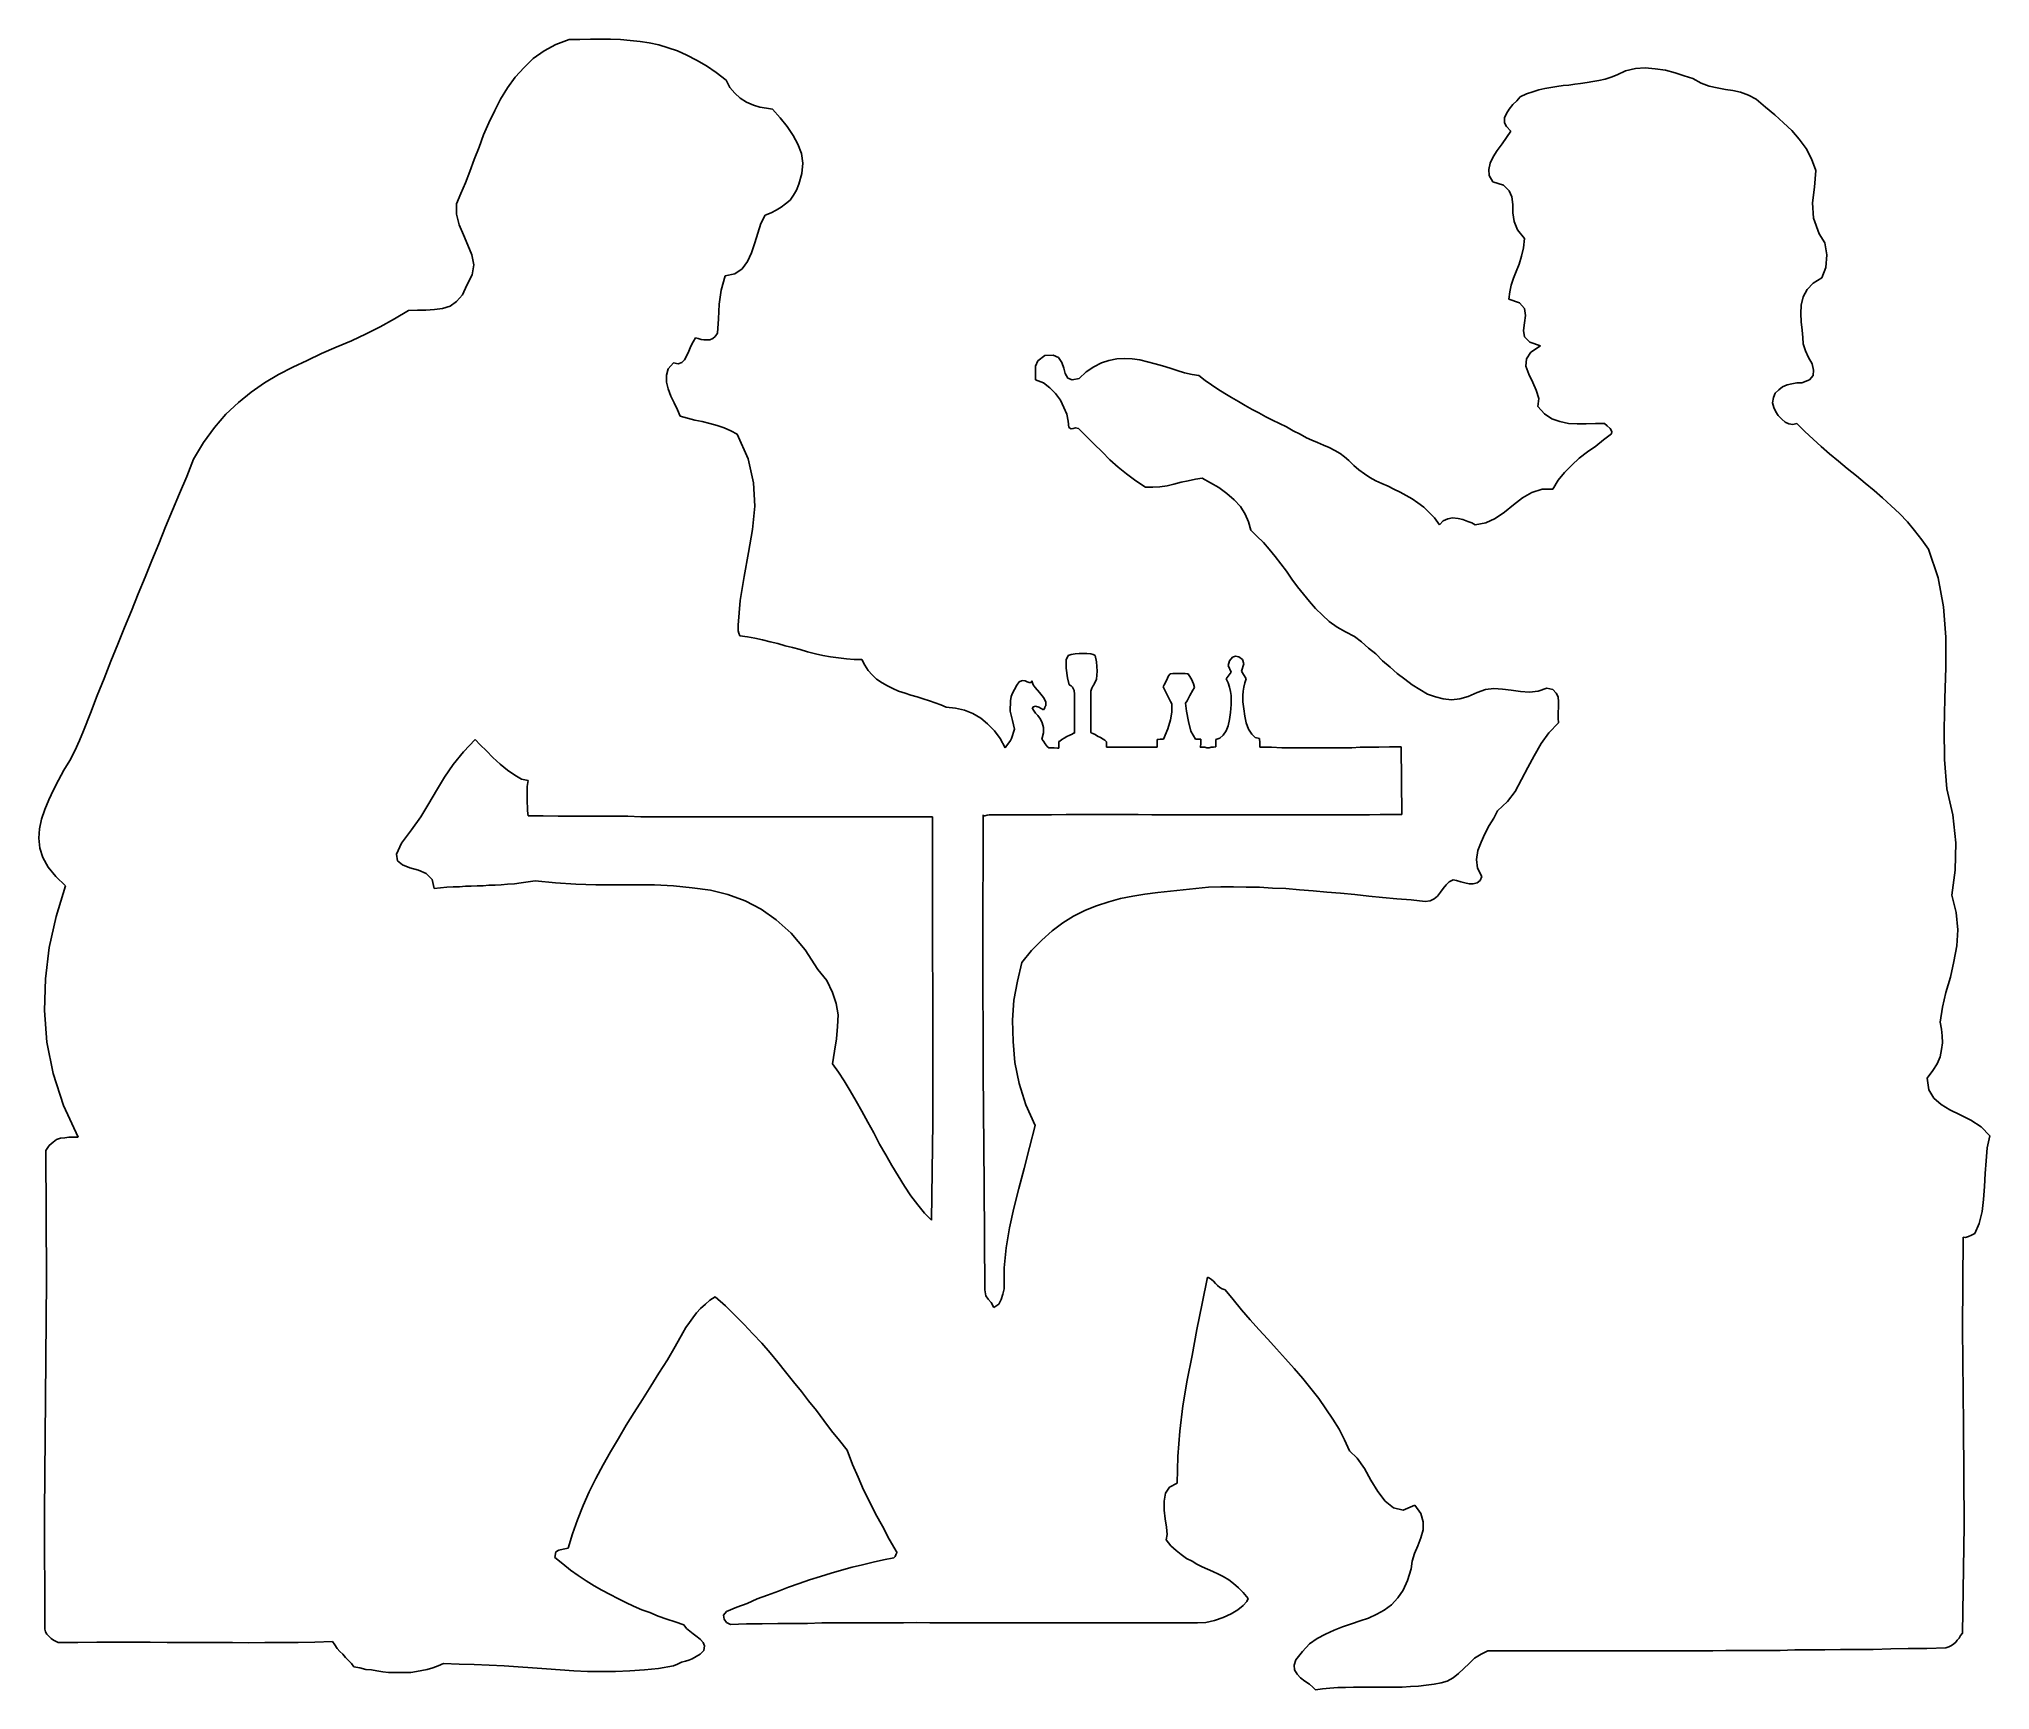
# Model space of a CAD drawing. Header units: millimetres. Extents: x -1587.42 to -1585.81, y 1770.02 to 1771.38.
import ezdxf

# ---------------------------------------------------------------- set-up
doc = ezdxf.new("R2010")
doc.units = ezdxf.units.MM
doc.header["$LTSCALE"] = 10
doc.layers.add('Humanos', color=2, linetype='Continuous')

msp = doc.modelspace()

# ---------------------------------------------------------------- linework, layer by layer
at = {"layer": 'Humanos'}
for p, q in [((-1587.0019, 1771.3721), (-1586.9922, 1771.3774)), ((-1586.9922, 1771.3774), (-1586.9813, 1771.3814)), ((-1586.9813, 1771.3814), (-1586.9724, 1771.3814)), ((-1586.9724, 1771.3814), (-1586.9635, 1771.3818)), ((-1586.9635, 1771.3818), (-1586.955, 1771.3818)), ((-1586.955, 1771.3818), (-1586.9469, 1771.3818)), ((-1586.9469, 1771.3818), (-1586.9388, 1771.3814)), ((-1586.9388, 1771.3814), (-1586.9307, 1771.3806)), ((-1586.9307, 1771.3806), (-1586.9226, 1771.3798)), ((-1586.9226, 1771.3798), (-1586.915, 1771.3786)), ((-1586.915, 1771.3786), (-1586.9069, 1771.377)), ((-1586.9069, 1771.377), (-1586.8992, 1771.3746)), ((-1587.0184, 1771.3584), (-1587.0108, 1771.3657)), ((-1587.0108, 1771.3657), (-1587.0019, 1771.3721)), ((-1586.8992, 1771.3746), (-1586.8915, 1771.3721)), ((-1586.8915, 1771.3721), (-1586.8838, 1771.3685)), ((-1586.8838, 1771.3685), (-1586.8758, 1771.3645)), ((-1586.8758, 1771.3645), (-1586.8677, 1771.3596)), ((-1586.8677, 1771.3596), (-1586.8596, 1771.3543)), ((-1587.0322, 1771.3414), (-1587.0257, 1771.3503)), ((-1587.0257, 1771.3503), (-1587.0184, 1771.3584)), ((-1586.8596, 1771.3543), (-1586.8515, 1771.3479)), ((-1586.8515, 1771.3479), (-1586.8483, 1771.3418)), ((-1586.1695, 1771.3418), (-1586.1647, 1771.3426)), ((-1586.1647, 1771.3426), (-1586.1594, 1771.3434)), ((-1586.1594, 1771.3434), (-1586.1546, 1771.3438)), ((-1586.1546, 1771.3438), (-1586.1497, 1771.3446)), ((-1586.1497, 1771.3446), (-1586.1449, 1771.345)), ((-1586.1449, 1771.345), (-1586.1396, 1771.3459)), ((-1586.1396, 1771.3459), (-1586.1348, 1771.3467)), ((-1586.1348, 1771.3467), (-1586.1299, 1771.3475)), ((-1586.1299, 1771.3475), (-1586.1247, 1771.3487)), ((-1586.1247, 1771.3487), (-1586.1198, 1771.3503)), ((-1586.1198, 1771.3503), (-1586.1146, 1771.3523)), ((-1586.1146, 1771.3523), (-1586.1077, 1771.3556)), ((-1586.1077, 1771.3556), (-1586.0996, 1771.3576)), ((-1586.0996, 1771.3576), (-1586.0915, 1771.358)), ((-1586.0915, 1771.358), (-1586.0834, 1771.3572)), ((-1586.0834, 1771.3572), (-1586.0749, 1771.356)), ((-1586.0749, 1771.356), (-1586.0668, 1771.3539)), ((-1586.0668, 1771.3539), (-1586.0592, 1771.3515)), ((-1586.0592, 1771.3515), (-1586.0523, 1771.3491)), ((-1586.0523, 1771.3491), (-1586.0454, 1771.3455)), ((-1586.0454, 1771.3455), (-1586.0386, 1771.343)), ((-1586.0386, 1771.343), (-1586.0321, 1771.3414)), ((-1587.0427, 1771.3228), (-1587.0379, 1771.3321)), ((-1587.0379, 1771.3321), (-1587.0322, 1771.3414)), ((-1586.8483, 1771.3418), (-1586.8442, 1771.337)), ((-1586.8442, 1771.337), (-1586.8398, 1771.3329)), ((-1586.8398, 1771.3329), (-1586.8345, 1771.3297)), ((-1586.8345, 1771.3297), (-1586.8289, 1771.3273)), ((-1586.8289, 1771.3273), (-1586.8236, 1771.3256)), ((-1586.2039, 1771.324), (-1586.2011, 1771.3277)), ((-1586.2011, 1771.3277), (-1586.1978, 1771.3309)), ((-1586.1978, 1771.3309), (-1586.195, 1771.3341)), ((-1586.195, 1771.3341), (-1586.1897, 1771.3366)), ((-1586.1897, 1771.3366), (-1586.1845, 1771.3382)), ((-1586.1845, 1771.3382), (-1586.1796, 1771.3398)), ((-1586.1796, 1771.3398), (-1586.1744, 1771.341)), ((-1586.1744, 1771.341), (-1586.1695, 1771.3418)), ((-1586.0321, 1771.3414), (-1586.0252, 1771.3402)), ((-1586.0252, 1771.3402), (-1586.0191, 1771.3394)), ((-1586.0191, 1771.3394), (-1586.0127, 1771.3378)), ((-1586.0127, 1771.3378), (-1586.0062, 1771.3354)), ((-1586.0062, 1771.3354), (-1585.9997, 1771.3321)), ((-1585.9997, 1771.3321), (-1585.9921, 1771.3256)), ((-1587.052, 1771.3026), (-1587.0476, 1771.3127)), ((-1587.0476, 1771.3127), (-1587.0427, 1771.3228)), ((-1586.8236, 1771.3256), (-1586.8179, 1771.3248)), ((-1586.8179, 1771.3248), (-1586.8131, 1771.324)), ((-1586.8131, 1771.324), (-1586.8066, 1771.3168)), ((-1586.8066, 1771.3168), (-1586.801, 1771.3095)), ((-1586.2079, 1771.3168), (-1586.2063, 1771.3204)), ((-1586.2079, 1771.3127), (-1586.2079, 1771.3168)), ((-1586.2063, 1771.3095), (-1586.2079, 1771.3127)), ((-1586.2063, 1771.3204), (-1586.2039, 1771.324)), ((-1585.9921, 1771.3256), (-1585.9844, 1771.3192)), ((-1585.9844, 1771.3192), (-1585.9771, 1771.3127)), ((-1585.9771, 1771.3127), (-1585.9702, 1771.3062)), ((-1587.0556, 1771.2925), (-1587.052, 1771.3026)), ((-1586.801, 1771.3095), (-1586.7961, 1771.3022)), ((-1586.7961, 1771.3022), (-1586.7921, 1771.2949)), ((-1586.7921, 1771.2949), (-1586.7892, 1771.2872)), ((-1586.214, 1771.2897), (-1586.2099, 1771.2953)), ((-1586.2099, 1771.2953), (-1586.2063, 1771.3006)), ((-1586.2027, 1771.3058), (-1586.2063, 1771.3095)), ((-1586.2063, 1771.3006), (-1586.2027, 1771.3058)), ((-1585.9702, 1771.3062), (-1585.9642, 1771.299)), ((-1585.9642, 1771.299), (-1585.9585, 1771.2913)), ((-1587.0633, 1771.2723), (-1587.0597, 1771.2824)), ((-1587.0597, 1771.2824), (-1587.0556, 1771.2925)), ((-1586.7892, 1771.2872), (-1586.788, 1771.2792)), ((-1586.788, 1771.2792), (-1586.7888, 1771.2707)), ((-1586.2209, 1771.2739), (-1586.2197, 1771.2792)), ((-1586.2197, 1771.2792), (-1586.2172, 1771.2844)), ((-1586.2172, 1771.2844), (-1586.214, 1771.2897)), ((-1585.9585, 1771.2913), (-1585.9541, 1771.2828)), ((-1585.9541, 1771.2828), (-1585.9504, 1771.2731)), ((-1587.0706, 1771.2541), (-1587.067, 1771.263)), ((-1587.067, 1771.263), (-1587.0633, 1771.2723)), ((-1586.7913, 1771.2618), (-1586.7933, 1771.2569)), ((-1586.7888, 1771.2707), (-1586.7913, 1771.2618)), ((-1586.2205, 1771.269), (-1586.2209, 1771.2739)), ((-1586.2176, 1771.2638), (-1586.2205, 1771.269)), ((-1586.2087, 1771.261), (-1586.2176, 1771.2638)), ((-1585.9504, 1771.2731), (-1585.9516, 1771.2594)), ((-1587.0742, 1771.2456), (-1587.0706, 1771.2541)), ((-1587.0742, 1771.2371), (-1587.0742, 1771.2456)), ((-1586.8022, 1771.2456), (-1586.8058, 1771.2428)), ((-1586.7985, 1771.2488), (-1586.8022, 1771.2456)), ((-1586.7957, 1771.2529), (-1586.7985, 1771.2488)), ((-1586.7933, 1771.2569), (-1586.7957, 1771.2529)), ((-1586.2039, 1771.2565), (-1586.2087, 1771.261)), ((-1586.2019, 1771.2513), (-1586.2039, 1771.2565)), ((-1586.2011, 1771.2452), (-1586.2019, 1771.2513)), ((-1585.9516, 1771.2594), (-1585.9532, 1771.2464)), ((-1585.9532, 1771.2464), (-1585.9524, 1771.2339)), ((-1587.0722, 1771.2282), (-1587.0742, 1771.2371)), ((-1586.8191, 1771.2363), (-1586.8228, 1771.2294)), ((-1586.8143, 1771.2383), (-1586.8191, 1771.2363)), ((-1586.8099, 1771.2403), (-1586.8143, 1771.2383)), ((-1586.8058, 1771.2428), (-1586.8099, 1771.2403)), ((-1586.2011, 1771.2383), (-1586.2011, 1771.2452)), ((-1586.1998, 1771.231), (-1586.2011, 1771.2383)), ((-1586.197, 1771.2242), (-1586.1998, 1771.231)), ((-1585.9524, 1771.2339), (-1585.9476, 1771.2209)), ((-1587.0686, 1771.2201), (-1587.0722, 1771.2282)), ((-1587.0649, 1771.2116), (-1587.0686, 1771.2201)), ((-1586.8252, 1771.2213), (-1586.8276, 1771.2133)), ((-1586.8228, 1771.2294), (-1586.8252, 1771.2213)), ((-1586.1914, 1771.2169), (-1586.197, 1771.2242)), ((-1586.1922, 1771.2092), (-1586.1914, 1771.2169)), ((-1585.9476, 1771.2209), (-1585.9431, 1771.2133)), ((-1587.0617, 1771.2036), (-1587.0649, 1771.2116)), ((-1587.0601, 1771.1951), (-1587.0617, 1771.2036)), ((-1586.8337, 1771.1979), (-1586.8382, 1771.1918)), ((-1586.8305, 1771.2052), (-1586.8337, 1771.1979)), ((-1586.8276, 1771.2133), (-1586.8305, 1771.2052)), ((-1586.1958, 1771.1959), (-1586.1938, 1771.2023)), ((-1586.1938, 1771.2023), (-1586.1922, 1771.2092)), ((-1585.9431, 1771.2133), (-1585.9415, 1771.2036)), ((-1585.9415, 1771.2036), (-1585.9423, 1771.193)), ((-1587.0657, 1771.1785), (-1587.0613, 1771.187)), ((-1587.0613, 1771.187), (-1587.0601, 1771.1951)), ((-1586.8523, 1771.1862), (-1586.8555, 1771.1744)), ((-1586.8442, 1771.1878), (-1586.8523, 1771.1862)), ((-1586.8382, 1771.1918), (-1586.8442, 1771.1878)), ((-1586.2023, 1771.1785), (-1586.2003, 1771.1841)), ((-1586.2003, 1771.1841), (-1586.1982, 1771.1898)), ((-1586.1982, 1771.1898), (-1586.1958, 1771.1959)), ((-1585.9456, 1771.1846), (-1585.9528, 1771.1801)), ((-1585.9423, 1771.193), (-1585.9456, 1771.1846)), ((-1587.0742, 1771.1648), (-1587.0694, 1771.1704)), ((-1587.0694, 1771.1704), (-1587.0657, 1771.1785)), ((-1586.8555, 1771.1744), (-1586.8572, 1771.1627)), ((-1586.2043, 1771.1668), (-1586.2035, 1771.1728)), ((-1586.1954, 1771.1639), (-1586.2043, 1771.1668)), ((-1586.2035, 1771.1728), (-1586.2023, 1771.1785)), ((-1585.9609, 1771.1688), (-1585.9626, 1771.1619)), ((-1585.9577, 1771.1749), (-1585.9609, 1771.1688)), ((-1585.9528, 1771.1801), (-1585.9577, 1771.1749)), ((-1587.1373, 1771.1441), (-1587.1256, 1771.1506)), ((-1587.1256, 1771.1506), (-1587.1139, 1771.1575)), ((-1587.1139, 1771.1575), (-1587.1066, 1771.1579)), ((-1587.1066, 1771.1579), (-1587.0997, 1771.1579)), ((-1587.0997, 1771.1579), (-1587.0924, 1771.1583)), ((-1587.0924, 1771.1583), (-1587.086, 1771.1591)), ((-1587.086, 1771.1591), (-1587.0795, 1771.1611)), ((-1587.0795, 1771.1611), (-1587.0742, 1771.1648)), ((-1586.8576, 1771.1506), (-1586.8584, 1771.1389)), ((-1586.8572, 1771.1627), (-1586.8576, 1771.1506)), ((-1586.1914, 1771.1591), (-1586.1954, 1771.1639)), ((-1586.1906, 1771.1534), (-1586.1914, 1771.1591)), ((-1586.1914, 1771.1474), (-1586.1906, 1771.1534)), ((-1585.9626, 1771.1619), (-1585.963, 1771.1551)), ((-1585.963, 1771.1551), (-1585.9626, 1771.1482)), ((-1587.1612, 1771.1324), (-1587.149, 1771.1381)), ((-1587.149, 1771.1381), (-1587.1373, 1771.1441)), ((-1586.8766, 1771.1348), (-1586.8786, 1771.1316)), ((-1586.8745, 1771.1344), (-1586.8766, 1771.1348)), ((-1586.8721, 1771.1336), (-1586.8745, 1771.1344)), ((-1586.8697, 1771.1332), (-1586.8721, 1771.1336)), ((-1586.8673, 1771.1332), (-1586.8697, 1771.1332)), ((-1586.8648, 1771.1332), (-1586.8673, 1771.1332)), ((-1586.8624, 1771.1344), (-1586.8648, 1771.1332)), ((-1586.8604, 1771.136), (-1586.8624, 1771.1344)), ((-1586.8584, 1771.1389), (-1586.8604, 1771.136)), ((-1586.1922, 1771.1409), (-1586.1914, 1771.1474)), ((-1586.1914, 1771.1356), (-1586.1922, 1771.1409)), ((-1586.1869, 1771.1312), (-1586.1914, 1771.1356)), ((-1585.9626, 1771.1482), (-1585.9617, 1771.1413)), ((-1585.9617, 1771.1413), (-1585.9613, 1771.1352)), ((-1585.9613, 1771.1352), (-1585.9609, 1771.13)), ((-1587.1979, 1771.1162), (-1587.1858, 1771.1219)), ((-1587.1858, 1771.1219), (-1587.1737, 1771.1271)), ((-1587.1737, 1771.1271), (-1587.1612, 1771.1324)), ((-1586.8859, 1771.1166), (-1586.8879, 1771.1146)), ((-1586.8838, 1771.1203), (-1586.8859, 1771.1166)), ((-1586.8822, 1771.1239), (-1586.8838, 1771.1203)), ((-1586.8806, 1771.128), (-1586.8822, 1771.1239)), ((-1586.8786, 1771.1316), (-1586.8806, 1771.128)), ((-1586.5936, 1771.1158), (-1586.5879, 1771.1203)), ((-1586.5879, 1771.1203), (-1586.5811, 1771.1207)), ((-1586.5811, 1771.1207), (-1586.5766, 1771.1187)), ((-1586.5766, 1771.1187), (-1586.5738, 1771.1146)), ((-1586.535, 1771.1162), (-1586.5285, 1771.1175)), ((-1586.5285, 1771.1175), (-1586.522, 1771.1179)), ((-1586.522, 1771.1179), (-1586.5156, 1771.1175)), ((-1586.5156, 1771.1175), (-1586.5095, 1771.1166)), ((-1586.5095, 1771.1166), (-1586.503, 1771.115)), ((-1586.1901, 1771.1114), (-1586.1897, 1771.1175)), ((-1586.1897, 1771.1175), (-1586.1861, 1771.1231)), ((-1586.178, 1771.1284), (-1586.1869, 1771.1312)), ((-1586.1861, 1771.1231), (-1586.178, 1771.1284)), ((-1585.9609, 1771.13), (-1585.9589, 1771.1243)), ((-1585.9589, 1771.1243), (-1585.9565, 1771.1187)), ((-1585.9565, 1771.1187), (-1585.9536, 1771.1134)), ((-1587.2331, 1771.0976), (-1587.2214, 1771.1045)), ((-1587.2214, 1771.1045), (-1587.2097, 1771.1106)), ((-1587.2097, 1771.1106), (-1587.1979, 1771.1162)), ((-1586.8992, 1771.1094), (-1586.9008, 1771.1041)), ((-1586.9008, 1771.1041), (-1586.9008, 1771.0984)), ((-1586.8948, 1771.1142), (-1586.8992, 1771.1094)), ((-1586.8911, 1771.1134), (-1586.8948, 1771.1142)), ((-1586.8879, 1771.1146), (-1586.8911, 1771.1134)), ((-1586.5956, 1771.1114), (-1586.5936, 1771.1158)), ((-1586.5956, 1771.1061), (-1586.5956, 1771.1114)), ((-1586.5956, 1771.1001), (-1586.5956, 1771.1061)), ((-1586.5738, 1771.1146), (-1586.5722, 1771.1098)), ((-1586.5722, 1771.1098), (-1586.571, 1771.1053)), ((-1586.571, 1771.1053), (-1586.5689, 1771.1017)), ((-1586.5689, 1771.1017), (-1586.5653, 1771.1001)), ((-1586.5653, 1771.1001), (-1586.5596, 1771.1013)), ((-1586.5596, 1771.1013), (-1586.5536, 1771.1069)), ((-1586.5536, 1771.1069), (-1586.5475, 1771.111)), ((-1586.5475, 1771.111), (-1586.541, 1771.1142)), ((-1586.541, 1771.1142), (-1586.535, 1771.1162)), ((-1586.503, 1771.115), (-1586.4966, 1771.1134)), ((-1586.4966, 1771.1134), (-1586.4905, 1771.1118)), ((-1586.4905, 1771.1118), (-1586.4844, 1771.1098)), ((-1586.4844, 1771.1098), (-1586.4784, 1771.1078)), ((-1586.4784, 1771.1078), (-1586.4723, 1771.1061)), ((-1586.4723, 1771.1061), (-1586.4662, 1771.1045)), ((-1586.4662, 1771.1045), (-1586.4606, 1771.1037)), ((-1586.4606, 1771.1037), (-1586.4553, 1771.0997)), ((-1586.1877, 1771.1049), (-1586.1901, 1771.1114)), ((-1586.1845, 1771.098), (-1586.1877, 1771.1049)), ((-1585.9528, 1771.1037), (-1585.9557, 1771.1001)), ((-1585.9536, 1771.1134), (-1585.9524, 1771.1081)), ((-1585.9524, 1771.1081), (-1585.9528, 1771.1037)), ((-1587.2545, 1771.0815), (-1587.244, 1771.09)), ((-1587.244, 1771.09), (-1587.2331, 1771.0976)), ((-1586.9008, 1771.0984), (-1586.8992, 1771.0928)), ((-1586.8992, 1771.0928), (-1586.8972, 1771.0867)), ((-1586.8972, 1771.0867), (-1586.8944, 1771.0811)), ((-1586.5891, 1771.0976), (-1586.5956, 1771.1001)), ((-1586.5839, 1771.0936), (-1586.5891, 1771.0976)), ((-1586.579, 1771.0888), (-1586.5839, 1771.0936)), ((-1586.575, 1771.0835), (-1586.579, 1771.0888)), ((-1586.4553, 1771.0997), (-1586.4501, 1771.096)), ((-1586.4501, 1771.096), (-1586.4448, 1771.0924)), ((-1586.4448, 1771.0924), (-1586.4392, 1771.0888)), ((-1586.4392, 1771.0888), (-1586.4335, 1771.0855)), ((-1586.4335, 1771.0855), (-1586.4278, 1771.0823)), ((-1586.1817, 1771.0916), (-1586.1845, 1771.098)), ((-1586.1796, 1771.0847), (-1586.1817, 1771.0916)), ((-1586.1804, 1771.0782), (-1586.1796, 1771.0847)), ((-1585.9856, 1771.0855), (-1585.9864, 1771.0811)), ((-1585.984, 1771.0892), (-1585.9856, 1771.0855)), ((-1585.9811, 1771.092), (-1585.984, 1771.0892)), ((-1585.9779, 1771.0944), (-1585.9811, 1771.092)), ((-1585.9743, 1771.096), (-1585.9779, 1771.0944)), ((-1585.9702, 1771.0968), (-1585.9743, 1771.096)), ((-1585.9662, 1771.0976), (-1585.9702, 1771.0968)), ((-1585.9621, 1771.0976), (-1585.9662, 1771.0976)), ((-1585.9557, 1771.1001), (-1585.9621, 1771.0976)), ((-1587.2743, 1771.0609), (-1587.2651, 1771.0718)), ((-1587.2651, 1771.0718), (-1587.2545, 1771.0815)), ((-1586.8944, 1771.0811), (-1586.8915, 1771.0754)), ((-1586.8915, 1771.0754), (-1586.8895, 1771.0702)), ((-1586.8895, 1771.0702), (-1586.8834, 1771.0685)), ((-1586.8834, 1771.0685), (-1586.8774, 1771.0669)), ((-1586.5722, 1771.0774), (-1586.575, 1771.0835)), ((-1586.5697, 1771.0718), (-1586.5722, 1771.0774)), ((-1586.5685, 1771.0661), (-1586.5697, 1771.0718)), ((-1586.4278, 1771.0823), (-1586.4222, 1771.0791)), ((-1586.4222, 1771.0791), (-1586.4165, 1771.0758)), ((-1586.4165, 1771.0758), (-1586.4109, 1771.073)), ((-1586.4109, 1771.073), (-1586.4052, 1771.0697)), ((-1586.4052, 1771.0697), (-1586.3996, 1771.0669)), ((-1586.1748, 1771.0722), (-1586.1804, 1771.0782)), ((-1586.1687, 1771.0681), (-1586.1748, 1771.0722)), ((-1585.9864, 1771.0811), (-1585.9852, 1771.0774)), ((-1585.9852, 1771.0774), (-1585.9836, 1771.0738)), ((-1585.9836, 1771.0738), (-1585.9816, 1771.0706)), ((-1585.9816, 1771.0706), (-1585.9787, 1771.0677)), ((-1587.2836, 1771.0483), (-1587.2743, 1771.0609)), ((-1586.8774, 1771.0669), (-1586.8713, 1771.0657)), ((-1586.8713, 1771.0657), (-1586.8648, 1771.0641)), ((-1586.8648, 1771.0641), (-1586.8588, 1771.0625)), ((-1586.8588, 1771.0625), (-1586.8531, 1771.0605)), ((-1586.8531, 1771.0605), (-1586.8475, 1771.058)), ((-1586.8475, 1771.058), (-1586.8422, 1771.0552)), ((-1586.8422, 1771.0552), (-1586.8333, 1771.035)), ((-1586.5681, 1771.0609), (-1586.5685, 1771.0661)), ((-1586.5661, 1771.0596), (-1586.5681, 1771.0609)), ((-1586.5645, 1771.06), (-1586.5661, 1771.0596)), ((-1586.5625, 1771.0605), (-1586.5645, 1771.06)), ((-1586.56, 1771.06), (-1586.5625, 1771.0605)), ((-1586.5536, 1771.0536), (-1586.56, 1771.06)), ((-1586.5471, 1771.0471), (-1586.5536, 1771.0536)), ((-1586.3996, 1771.0669), (-1586.3939, 1771.0641)), ((-1586.3939, 1771.0641), (-1586.3882, 1771.0613)), ((-1586.3882, 1771.0613), (-1586.3826, 1771.058)), ((-1586.3826, 1771.058), (-1586.3769, 1771.0552)), ((-1586.3769, 1771.0552), (-1586.3716, 1771.0524)), ((-1586.3716, 1771.0524), (-1586.3672, 1771.0504)), ((-1586.1622, 1771.0657), (-1586.1687, 1771.0681)), ((-1586.155, 1771.0641), (-1586.1622, 1771.0657)), ((-1586.1477, 1771.0637), (-1586.155, 1771.0641)), ((-1586.1404, 1771.0637), (-1586.1477, 1771.0637)), ((-1586.1327, 1771.0641), (-1586.1404, 1771.0637)), ((-1586.1251, 1771.0641), (-1586.1327, 1771.0641)), ((-1586.1259, 1771.0507), (-1586.1194, 1771.0556)), ((-1586.123, 1771.0621), (-1586.1251, 1771.0641)), ((-1586.1206, 1771.06), (-1586.123, 1771.0621)), ((-1586.119, 1771.0576), (-1586.1206, 1771.06)), ((-1586.1194, 1771.0556), (-1586.119, 1771.0576)), ((-1585.9787, 1771.0677), (-1585.9759, 1771.0653)), ((-1585.9759, 1771.0653), (-1585.9727, 1771.0637)), ((-1585.9727, 1771.0637), (-1585.9694, 1771.0633)), ((-1585.9694, 1771.0633), (-1585.9662, 1771.0641)), ((-1585.9662, 1771.0641), (-1585.9597, 1771.0576)), ((-1585.9597, 1771.0576), (-1585.9528, 1771.0511)), ((-1587.2917, 1771.0346), (-1587.2836, 1771.0483)), ((-1586.5406, 1771.0406), (-1586.5471, 1771.0471)), ((-1586.5342, 1771.0342), (-1586.5406, 1771.0406)), ((-1586.3672, 1771.0504), (-1586.3624, 1771.0483)), ((-1586.3624, 1771.0483), (-1586.3575, 1771.0463)), ((-1586.3575, 1771.0463), (-1586.3527, 1771.0443)), ((-1586.3527, 1771.0443), (-1586.3482, 1771.0419)), ((-1586.3482, 1771.0419), (-1586.3438, 1771.0394)), ((-1586.3438, 1771.0394), (-1586.3401, 1771.0366)), ((-1586.3401, 1771.0366), (-1586.3365, 1771.0334)), ((-1586.1461, 1771.0354), (-1586.1392, 1771.0406)), ((-1586.1392, 1771.0406), (-1586.1323, 1771.0455)), ((-1586.1323, 1771.0455), (-1586.1259, 1771.0507)), ((-1585.9528, 1771.0511), (-1585.946, 1771.0451)), ((-1585.946, 1771.0451), (-1585.9391, 1771.039)), ((-1585.9391, 1771.039), (-1585.9318, 1771.033)), ((-1587.3034, 1771.0063), (-1587.2974, 1771.0204)), ((-1587.2974, 1771.0204), (-1587.2917, 1771.0346)), ((-1586.8333, 1771.035), (-1586.8289, 1771.0152)), ((-1586.5273, 1771.0281), (-1586.5342, 1771.0342)), ((-1586.5204, 1771.0224), (-1586.5273, 1771.0281)), ((-1586.5127, 1771.0168), (-1586.5204, 1771.0224)), ((-1586.3365, 1771.0334), (-1586.3324, 1771.0293)), ((-1586.3324, 1771.0293), (-1586.3284, 1771.0257)), ((-1586.3284, 1771.0257), (-1586.3236, 1771.0224)), ((-1586.3236, 1771.0224), (-1586.3191, 1771.0196)), ((-1586.1635, 1771.0172), (-1586.1582, 1771.0237)), ((-1586.1582, 1771.0237), (-1586.1521, 1771.0297)), ((-1586.1521, 1771.0297), (-1586.1461, 1771.0354)), ((-1585.9318, 1771.033), (-1585.9245, 1771.0269)), ((-1585.9245, 1771.0269), (-1585.9169, 1771.0208)), ((-1585.9169, 1771.0208), (-1585.9096, 1771.0148)), ((-1587.3091, 1770.9925), (-1587.3034, 1771.0063)), ((-1586.8289, 1771.0152), (-1586.8276, 1770.9958)), ((-1586.5047, 1771.0115), (-1586.5127, 1771.0168)), ((-1586.4986, 1771.0115), (-1586.5047, 1771.0115)), ((-1586.4929, 1771.0119), (-1586.4986, 1771.0115)), ((-1586.4869, 1771.0127), (-1586.4929, 1771.0119)), ((-1586.4812, 1771.014), (-1586.4869, 1771.0127)), ((-1586.4751, 1771.0156), (-1586.4812, 1771.014)), ((-1586.4695, 1771.0168), (-1586.4751, 1771.0156)), ((-1586.4634, 1771.018), (-1586.4695, 1771.0168)), ((-1586.4578, 1771.0188), (-1586.4634, 1771.018)), ((-1586.4509, 1771.0152), (-1586.4578, 1771.0188)), ((-1586.444, 1771.0111), (-1586.4509, 1771.0152)), ((-1586.4375, 1771.0063), (-1586.444, 1771.0111)), ((-1586.4315, 1771.001), (-1586.4375, 1771.0063)), ((-1586.3191, 1771.0196), (-1586.3142, 1771.0168)), ((-1586.3142, 1771.0168), (-1586.3094, 1771.0144)), ((-1586.3094, 1771.0144), (-1586.3041, 1771.0123)), ((-1586.3041, 1771.0123), (-1586.2993, 1771.0099)), ((-1586.2993, 1771.0099), (-1586.294, 1771.0075)), ((-1586.294, 1771.0075), (-1586.2892, 1771.0047)), ((-1586.2892, 1771.0047), (-1586.2843, 1771.0018)), ((-1586.193, 1771.0026), (-1586.1853, 1771.0071)), ((-1586.1853, 1771.0071), (-1586.1768, 1771.0099)), ((-1586.1768, 1771.0099), (-1586.1679, 1771.0099)), ((-1586.1679, 1771.0099), (-1586.1635, 1771.0172)), ((-1585.9096, 1771.0148), (-1585.9023, 1771.0087)), ((-1585.9023, 1771.0087), (-1585.8954, 1771.0026)), ((-1587.3148, 1770.9788), (-1587.3091, 1770.9925)), ((-1586.8276, 1770.9958), (-1586.8297, 1770.9764)), ((-1586.4262, 1770.9954), (-1586.4315, 1771.001)), ((-1586.4222, 1770.9893), (-1586.4262, 1770.9954)), ((-1586.4194, 1770.9828), (-1586.4222, 1770.9893)), ((-1586.2843, 1771.0018), (-1586.2795, 1770.9986)), ((-1586.2795, 1770.9986), (-1586.2746, 1770.995)), ((-1586.2746, 1770.995), (-1586.2702, 1770.9905)), ((-1586.2702, 1770.9905), (-1586.2657, 1770.9861)), ((-1586.2156, 1770.9857), (-1586.2079, 1770.9909)), ((-1586.2079, 1770.9909), (-1586.2003, 1770.997)), ((-1586.2003, 1770.997), (-1586.193, 1771.0026)), ((-1585.8954, 1771.0026), (-1585.8882, 1770.9962)), ((-1585.8882, 1770.9962), (-1585.8813, 1770.9897)), ((-1585.8813, 1770.9897), (-1585.8748, 1770.9828)), ((-1587.3204, 1770.9646), (-1587.3148, 1770.9788)), ((-1586.8297, 1770.9764), (-1586.8329, 1770.9574)), ((-1586.4177, 1770.976), (-1586.4194, 1770.9828)), ((-1586.4125, 1770.9711), (-1586.4177, 1770.976)), ((-1586.2657, 1770.9861), (-1586.2617, 1770.9804)), ((-1586.2617, 1770.9804), (-1586.2585, 1770.9836)), ((-1586.2585, 1770.9836), (-1586.2548, 1770.9853)), ((-1586.2548, 1770.9853), (-1586.2508, 1770.9861)), ((-1586.2508, 1770.9861), (-1586.2463, 1770.9857)), ((-1586.2463, 1770.9857), (-1586.2423, 1770.9849)), ((-1586.2423, 1770.9849), (-1586.2382, 1770.9832)), ((-1586.2382, 1770.9832), (-1586.235, 1770.982)), ((-1586.235, 1770.982), (-1586.2322, 1770.9804)), ((-1586.2322, 1770.9804), (-1586.2233, 1770.982)), ((-1586.2233, 1770.982), (-1586.2156, 1770.9857)), ((-1585.8748, 1770.9828), (-1585.8688, 1770.9756)), ((-1585.8688, 1770.9756), (-1585.8627, 1770.9679)), ((-1587.3261, 1770.9509), (-1587.3204, 1770.9646)), ((-1586.8329, 1770.9574), (-1586.8365, 1770.9376)), ((-1586.4072, 1770.9659), (-1586.4125, 1770.9711)), ((-1586.4024, 1770.9602), (-1586.4072, 1770.9659)), ((-1586.3975, 1770.9541), (-1586.4024, 1770.9602)), ((-1585.8627, 1770.9679), (-1585.8574, 1770.9602)), ((-1585.8574, 1770.9602), (-1585.8494, 1770.9367)), ((-1587.3318, 1770.9372), (-1587.3261, 1770.9509)), ((-1586.3927, 1770.9481), (-1586.3975, 1770.9541)), ((-1586.3882, 1770.942), (-1586.3927, 1770.9481)), ((-1586.3838, 1770.9355), (-1586.3882, 1770.942)), ((-1587.3431, 1770.9093), (-1587.3374, 1770.9234)), ((-1587.3374, 1770.9234), (-1587.3318, 1770.9372)), ((-1586.8365, 1770.9376), (-1586.8398, 1770.9177)), ((-1586.3789, 1770.9291), (-1586.3838, 1770.9355)), ((-1586.3741, 1770.923), (-1586.3789, 1770.9291)), ((-1585.8494, 1770.9367), (-1585.8449, 1770.9125)), ((-1587.3487, 1770.8955), (-1587.3431, 1770.9093)), ((-1586.8398, 1770.9177), (-1586.8414, 1770.8975)), ((-1586.3692, 1770.9169), (-1586.3741, 1770.923)), ((-1586.364, 1770.9113), (-1586.3692, 1770.9169)), ((-1586.3583, 1770.9056), (-1586.364, 1770.9113)), ((-1585.8449, 1770.9125), (-1585.8429, 1770.8874)), ((-1587.3544, 1770.8818), (-1587.3487, 1770.8955)), ((-1586.8414, 1770.8975), (-1586.8414, 1770.8947)), ((-1586.8414, 1770.8947), (-1586.8414, 1770.8927)), ((-1586.8414, 1770.8927), (-1586.841, 1770.8907)), ((-1586.3527, 1770.9004), (-1586.3583, 1770.9056)), ((-1586.3462, 1770.8959), (-1586.3527, 1770.9004)), ((-1586.3393, 1770.8919), (-1586.3462, 1770.8959)), ((-1586.332, 1770.8882), (-1586.3393, 1770.8919)), ((-1587.3601, 1770.8676), (-1587.3544, 1770.8818)), ((-1586.841, 1770.8907), (-1586.8402, 1770.8886)), ((-1586.8402, 1770.8886), (-1586.8337, 1770.8878)), ((-1586.8337, 1770.8878), (-1586.8276, 1770.8866)), ((-1586.8276, 1770.8866), (-1586.8212, 1770.8854)), ((-1586.8212, 1770.8854), (-1586.8151, 1770.8838)), ((-1586.8151, 1770.8838), (-1586.8086, 1770.8822)), ((-1586.8086, 1770.8822), (-1586.8026, 1770.8805)), ((-1586.8026, 1770.8805), (-1586.7965, 1770.8789)), ((-1586.7965, 1770.8789), (-1586.7901, 1770.8773)), ((-1586.7901, 1770.8773), (-1586.784, 1770.8753)), ((-1586.784, 1770.8753), (-1586.7775, 1770.8737)), ((-1586.326, 1770.8838), (-1586.332, 1770.8882)), ((-1586.3203, 1770.8785), (-1586.326, 1770.8838)), ((-1586.3142, 1770.8737), (-1586.3203, 1770.8785)), ((-1585.8429, 1770.8874), (-1585.8429, 1770.8624)), ((-1587.3657, 1770.8535), (-1587.3601, 1770.8676)), ((-1586.7775, 1770.8737), (-1586.7715, 1770.8725)), ((-1586.7715, 1770.8725), (-1586.765, 1770.8713)), ((-1586.765, 1770.8713), (-1586.7585, 1770.8704)), ((-1586.7585, 1770.8704), (-1586.752, 1770.8696)), ((-1586.752, 1770.8696), (-1586.7456, 1770.8692)), ((-1586.7456, 1770.8692), (-1586.7391, 1770.8692)), ((-1586.7391, 1770.8692), (-1586.7367, 1770.8644)), ((-1586.7367, 1770.8644), (-1586.7339, 1770.8599)), ((-1586.7339, 1770.8599), (-1586.7306, 1770.8563)), ((-1586.5702, 1770.8688), (-1586.5685, 1770.8725)), ((-1586.5702, 1770.862), (-1586.5702, 1770.8688)), ((-1586.5693, 1770.8539), (-1586.5702, 1770.862)), ((-1586.5685, 1770.8725), (-1586.5661, 1770.8733)), ((-1586.5661, 1770.8733), (-1586.5629, 1770.8737)), ((-1586.5629, 1770.8737), (-1586.5596, 1770.8741)), ((-1586.5596, 1770.8741), (-1586.556, 1770.8741)), ((-1586.556, 1770.8741), (-1586.5532, 1770.8741)), ((-1586.5532, 1770.8741), (-1586.5499, 1770.8737)), ((-1586.5499, 1770.8737), (-1586.5479, 1770.8733)), ((-1586.5479, 1770.8733), (-1586.5463, 1770.8725)), ((-1586.5463, 1770.8725), (-1586.5451, 1770.8672)), ((-1586.5451, 1770.8672), (-1586.5447, 1770.8595)), ((-1586.5447, 1770.8595), (-1586.5451, 1770.8527)), ((-1586.438, 1770.8531), (-1586.4339, 1770.8587)), ((-1586.4363, 1770.864), (-1586.4351, 1770.868)), ((-1586.4339, 1770.8587), (-1586.4363, 1770.864)), ((-1586.4351, 1770.868), (-1586.4327, 1770.8709)), ((-1586.4327, 1770.8709), (-1586.4303, 1770.8717)), ((-1586.4303, 1770.8717), (-1586.4274, 1770.8713)), ((-1586.4274, 1770.8713), (-1586.4246, 1770.8692)), ((-1586.4234, 1770.8656), (-1586.4254, 1770.8595)), ((-1586.4254, 1770.8595), (-1586.4214, 1770.8531)), ((-1586.4246, 1770.8692), (-1586.4234, 1770.8656)), ((-1586.3086, 1770.868), (-1586.3142, 1770.8737)), ((-1586.3025, 1770.8628), (-1586.3086, 1770.868)), ((-1586.2965, 1770.8575), (-1586.3025, 1770.8628)), ((-1585.8429, 1770.8624), (-1585.8437, 1770.8369)), ((-1587.3714, 1770.8393), (-1587.3657, 1770.8535)), ((-1586.7306, 1770.8563), (-1586.727, 1770.8527)), ((-1586.727, 1770.8527), (-1586.7225, 1770.8498)), ((-1586.7225, 1770.8498), (-1586.7181, 1770.8474)), ((-1586.7181, 1770.8474), (-1586.7136, 1770.845)), ((-1586.7136, 1770.845), (-1586.7088, 1770.843)), ((-1586.7088, 1770.843), (-1586.7035, 1770.8413)), ((-1586.6146, 1770.8413), (-1586.613, 1770.8442)), ((-1586.613, 1770.8442), (-1586.611, 1770.8478)), ((-1586.611, 1770.8478), (-1586.609, 1770.8506)), ((-1586.609, 1770.8506), (-1586.6073, 1770.8515)), ((-1586.6073, 1770.8515), (-1586.6061, 1770.8518)), ((-1586.6061, 1770.8518), (-1586.6041, 1770.8515)), ((-1586.6041, 1770.8515), (-1586.6025, 1770.8506)), ((-1586.6025, 1770.8506), (-1586.6009, 1770.8502)), ((-1586.6009, 1770.8502), (-1586.5997, 1770.8498)), ((-1586.5997, 1770.8498), (-1586.5984, 1770.8515)), ((-1586.5984, 1770.8515), (-1586.598, 1770.8498)), ((-1586.598, 1770.8498), (-1586.5976, 1770.8482)), ((-1586.5976, 1770.8482), (-1586.5968, 1770.847)), ((-1586.5968, 1770.847), (-1586.596, 1770.8458)), ((-1586.596, 1770.8458), (-1586.5924, 1770.8417)), ((-1586.5677, 1770.8482), (-1586.5693, 1770.8539)), ((-1586.5661, 1770.8474), (-1586.5677, 1770.8482)), ((-1586.5649, 1770.8462), (-1586.5661, 1770.8474)), ((-1586.5645, 1770.845), (-1586.5649, 1770.8462)), ((-1586.5637, 1770.8434), (-1586.5645, 1770.845)), ((-1586.5633, 1770.8405), (-1586.5637, 1770.8434)), ((-1586.5491, 1770.8454), (-1586.5499, 1770.843)), ((-1586.5499, 1770.843), (-1586.5499, 1770.8377)), ((-1586.5483, 1770.847), (-1586.5491, 1770.8454)), ((-1586.5475, 1770.8482), (-1586.5483, 1770.847)), ((-1586.5471, 1770.8486), (-1586.5475, 1770.8482)), ((-1586.5451, 1770.8527), (-1586.5471, 1770.8486)), ((-1586.4901, 1770.8466), (-1586.4893, 1770.8482)), ((-1586.4889, 1770.8442), (-1586.4901, 1770.8466)), ((-1586.4893, 1770.8482), (-1586.4873, 1770.8518)), ((-1586.4865, 1770.8393), (-1586.4889, 1770.8442)), ((-1586.4873, 1770.8518), (-1586.4857, 1770.8555)), ((-1586.4857, 1770.8555), (-1586.4844, 1770.8571)), ((-1586.4844, 1770.8571), (-1586.4836, 1770.8571)), ((-1586.4836, 1770.8571), (-1586.482, 1770.8575)), ((-1586.482, 1770.8575), (-1586.4796, 1770.8575)), ((-1586.4796, 1770.8575), (-1586.4768, 1770.8575)), ((-1586.4768, 1770.8575), (-1586.4743, 1770.8575)), ((-1586.4743, 1770.8575), (-1586.4719, 1770.8575)), ((-1586.4719, 1770.8575), (-1586.4703, 1770.8571)), ((-1586.4703, 1770.8571), (-1586.4695, 1770.8571)), ((-1586.4695, 1770.8571), (-1586.4687, 1770.8559)), ((-1586.4687, 1770.8559), (-1586.4667, 1770.8527)), ((-1586.4655, 1770.8438), (-1586.4679, 1770.8393)), ((-1586.4667, 1770.8527), (-1586.465, 1770.849)), ((-1586.4642, 1770.8458), (-1586.4655, 1770.8438)), ((-1586.465, 1770.849), (-1586.4642, 1770.8458)), ((-1586.4363, 1770.8498), (-1586.438, 1770.8531)), ((-1586.4351, 1770.8462), (-1586.4363, 1770.8498)), ((-1586.4343, 1770.8426), (-1586.4351, 1770.8462)), ((-1586.4339, 1770.8393), (-1586.4343, 1770.8426)), ((-1586.4238, 1770.843), (-1586.4242, 1770.8393)), ((-1586.4234, 1770.8462), (-1586.4238, 1770.843)), ((-1586.4226, 1770.8498), (-1586.4234, 1770.8462)), ((-1586.4214, 1770.8531), (-1586.4226, 1770.8498)), ((-1586.2904, 1770.8527), (-1586.2965, 1770.8575)), ((-1586.2843, 1770.8482), (-1586.2904, 1770.8527)), ((-1586.2779, 1770.8442), (-1586.2843, 1770.8482)), ((-1586.2714, 1770.8405), (-1586.2779, 1770.8442)), ((-1586.2237, 1770.8442), (-1586.2306, 1770.8417)), ((-1586.2168, 1770.845), (-1586.2237, 1770.8442)), ((-1586.2095, 1770.8446), (-1586.2168, 1770.845)), ((-1586.2023, 1770.8438), (-1586.2095, 1770.8446)), ((-1586.1946, 1770.8426), (-1586.2023, 1770.8438)), ((-1586.1873, 1770.8421), (-1586.1946, 1770.8426)), ((-1586.18, 1770.843), (-1586.1873, 1770.8421)), ((-1586.1728, 1770.8454), (-1586.18, 1770.843)), ((-1586.1679, 1770.8442), (-1586.1728, 1770.8454)), ((-1586.1651, 1770.8413), (-1586.1679, 1770.8442)), ((-1587.377, 1770.8248), (-1587.3714, 1770.8393)), ((-1586.7035, 1770.8413), (-1586.6987, 1770.8397)), ((-1586.6987, 1770.8397), (-1586.6934, 1770.8381)), ((-1586.6934, 1770.8381), (-1586.6886, 1770.8365)), ((-1586.6886, 1770.8365), (-1586.6833, 1770.8349)), ((-1586.6833, 1770.8349), (-1586.6785, 1770.8333)), ((-1586.6785, 1770.8333), (-1586.674, 1770.8316)), ((-1586.674, 1770.8316), (-1586.6696, 1770.8296)), ((-1586.6696, 1770.8296), (-1586.6619, 1770.8288)), ((-1586.6619, 1770.8288), (-1586.6542, 1770.8272)), ((-1586.6542, 1770.8272), (-1586.6473, 1770.8244)), ((-1586.6166, 1770.8264), (-1586.6162, 1770.8349)), ((-1586.6146, 1770.8187), (-1586.6166, 1770.8264)), ((-1586.6162, 1770.8349), (-1586.6158, 1770.8385)), ((-1586.6158, 1770.8385), (-1586.6146, 1770.8413)), ((-1586.5972, 1770.83), (-1586.5984, 1770.8292)), ((-1586.5984, 1770.8292), (-1586.5972, 1770.8272)), ((-1586.5956, 1770.8304), (-1586.5972, 1770.83)), ((-1586.5972, 1770.8272), (-1586.5956, 1770.8248)), ((-1586.5928, 1770.8296), (-1586.5956, 1770.8304)), ((-1586.5891, 1770.8276), (-1586.5928, 1770.8296)), ((-1586.5924, 1770.8417), (-1586.5891, 1770.8377)), ((-1586.5891, 1770.8377), (-1586.5871, 1770.8341)), ((-1586.5879, 1770.8292), (-1586.5891, 1770.8276)), ((-1586.5875, 1770.8304), (-1586.5879, 1770.8292)), ((-1586.5871, 1770.8308), (-1586.5875, 1770.8304)), ((-1586.5871, 1770.8341), (-1586.5871, 1770.8308)), ((-1586.5633, 1770.8333), (-1586.5633, 1770.8405)), ((-1586.5633, 1770.8223), (-1586.5633, 1770.8333)), ((-1586.5499, 1770.8377), (-1586.5499, 1770.826)), ((-1586.484, 1770.8345), (-1586.4865, 1770.8393)), ((-1586.4828, 1770.8325), (-1586.484, 1770.8345)), ((-1586.4828, 1770.8256), (-1586.4828, 1770.8325)), ((-1586.4703, 1770.8349), (-1586.4715, 1770.8329)), ((-1586.4715, 1770.8329), (-1586.4707, 1770.8264)), ((-1586.4707, 1770.8264), (-1586.4691, 1770.8179)), ((-1586.4679, 1770.8393), (-1586.4703, 1770.8349)), ((-1586.4343, 1770.8252), (-1586.4339, 1770.832)), ((-1586.4339, 1770.832), (-1586.4339, 1770.8393)), ((-1586.4242, 1770.8393), (-1586.4242, 1770.8341)), ((-1586.4242, 1770.8341), (-1586.4234, 1770.8284)), ((-1586.4234, 1770.8284), (-1586.4226, 1770.8223)), ((-1586.2649, 1770.8381), (-1586.2714, 1770.8405)), ((-1586.2585, 1770.8365), (-1586.2649, 1770.8381)), ((-1586.2516, 1770.8357), (-1586.2585, 1770.8365)), ((-1586.2447, 1770.8365), (-1586.2516, 1770.8357)), ((-1586.2379, 1770.8385), (-1586.2447, 1770.8365)), ((-1586.2306, 1770.8417), (-1586.2379, 1770.8385)), ((-1586.1635, 1770.8381), (-1586.1651, 1770.8413)), ((-1586.1631, 1770.8341), (-1586.1635, 1770.8381)), ((-1586.1635, 1770.8252), (-1586.1631, 1770.8296)), ((-1586.1631, 1770.8296), (-1586.1631, 1770.8341)), ((-1585.8437, 1770.8369), (-1585.8445, 1770.8114)), ((-1587.3859, 1770.8021), (-1587.3827, 1770.8102)), ((-1587.3827, 1770.8102), (-1587.377, 1770.8248)), ((-1586.6473, 1770.8244), (-1586.6409, 1770.8207)), ((-1586.6409, 1770.8207), (-1586.6352, 1770.8159)), ((-1586.6352, 1770.8159), (-1586.6296, 1770.8102)), ((-1586.6296, 1770.8102), (-1586.6247, 1770.8037)), ((-1586.6154, 1770.8037), (-1586.613, 1770.8114)), ((-1586.613, 1770.8114), (-1586.6146, 1770.8187)), ((-1586.5956, 1770.8248), (-1586.5936, 1770.8228)), ((-1586.5936, 1770.8228), (-1586.5916, 1770.8199)), ((-1586.5916, 1770.8199), (-1586.59, 1770.8167)), ((-1586.59, 1770.8167), (-1586.5891, 1770.813)), ((-1586.5891, 1770.813), (-1586.5891, 1770.8086)), ((-1586.5633, 1770.8082), (-1586.5633, 1770.8223)), ((-1586.5499, 1770.826), (-1586.5499, 1770.8143)), ((-1586.5499, 1770.8143), (-1586.5499, 1770.809)), ((-1586.4897, 1770.8033), (-1586.4861, 1770.8118)), ((-1586.4861, 1770.8118), (-1586.484, 1770.8191)), ((-1586.484, 1770.8191), (-1586.4828, 1770.8256)), ((-1586.4691, 1770.8179), (-1586.4671, 1770.8098)), ((-1586.4404, 1770.8066), (-1586.438, 1770.8102)), ((-1586.438, 1770.8102), (-1586.4363, 1770.8143)), ((-1586.4363, 1770.8143), (-1586.4351, 1770.8195)), ((-1586.4351, 1770.8195), (-1586.4343, 1770.8252)), ((-1586.4226, 1770.8223), (-1586.4214, 1770.8167)), ((-1586.4214, 1770.8167), (-1586.4194, 1770.8114)), ((-1586.4194, 1770.8114), (-1586.4169, 1770.8074)), ((-1586.1711, 1770.8086), (-1586.1631, 1770.8167)), ((-1586.1635, 1770.8207), (-1586.1635, 1770.8252)), ((-1586.1631, 1770.8167), (-1586.1635, 1770.8207)), ((-1585.8445, 1770.8114), (-1585.8441, 1770.7864)), ((-1587.39, 1770.7936), (-1587.3859, 1770.8021)), ((-1587.0686, 1770.7928), (-1587.0589, 1770.8029)), ((-1587.0589, 1770.8029), (-1587.0548, 1770.7985)), ((-1587.0548, 1770.7985), (-1587.0496, 1770.7936)), ((-1586.6247, 1770.8037), (-1586.6207, 1770.7961)), ((-1586.6207, 1770.7961), (-1586.6195, 1770.7977)), ((-1586.6195, 1770.7977), (-1586.6178, 1770.8001)), ((-1586.6178, 1770.8001), (-1586.6162, 1770.8021)), ((-1586.6162, 1770.8021), (-1586.6154, 1770.8037)), ((-1586.5891, 1770.8086), (-1586.5904, 1770.8033)), ((-1586.5904, 1770.8033), (-1586.5891, 1770.8017)), ((-1586.5891, 1770.8017), (-1586.5875, 1770.7993)), ((-1586.5875, 1770.7993), (-1586.5859, 1770.7973)), ((-1586.5859, 1770.7973), (-1586.5847, 1770.7961)), ((-1586.5847, 1770.7961), (-1586.5835, 1770.7961)), ((-1586.5835, 1770.7961), (-1586.5803, 1770.7961)), ((-1586.5803, 1770.7961), (-1586.5774, 1770.7957)), ((-1586.5774, 1770.7957), (-1586.5762, 1770.7957)), ((-1586.5762, 1770.8013), (-1586.5754, 1770.8017)), ((-1586.5762, 1770.8005), (-1586.5762, 1770.8013)), ((-1586.5762, 1770.7989), (-1586.5762, 1770.8005)), ((-1586.5762, 1770.7969), (-1586.5762, 1770.7989)), ((-1586.5762, 1770.7957), (-1586.5762, 1770.7969)), ((-1586.5754, 1770.8017), (-1586.5738, 1770.8029)), ((-1586.5738, 1770.8029), (-1586.5718, 1770.8042)), ((-1586.5718, 1770.8042), (-1586.5697, 1770.8054)), ((-1586.5697, 1770.8054), (-1586.5673, 1770.8066)), ((-1586.5673, 1770.8066), (-1586.5653, 1770.8074)), ((-1586.5653, 1770.8074), (-1586.5641, 1770.8082)), ((-1586.5641, 1770.8082), (-1586.5633, 1770.8082)), ((-1586.5499, 1770.809), (-1586.5495, 1770.8086)), ((-1586.5495, 1770.8086), (-1586.5483, 1770.8078)), ((-1586.5483, 1770.8078), (-1586.5463, 1770.807)), ((-1586.5463, 1770.807), (-1586.5443, 1770.8058)), ((-1586.5443, 1770.8058), (-1586.5418, 1770.8046)), ((-1586.5418, 1770.8046), (-1586.5398, 1770.8033)), ((-1586.5398, 1770.8033), (-1586.5382, 1770.8025)), ((-1586.5382, 1770.8025), (-1586.5374, 1770.8017)), ((-1586.5374, 1770.8017), (-1586.537, 1770.8009)), ((-1586.537, 1770.8009), (-1586.537, 1770.7989)), ((-1586.537, 1770.7989), (-1586.537, 1770.7973)), ((-1586.537, 1770.7973), (-1586.537, 1770.7965)), ((-1586.537, 1770.7965), (-1586.5334, 1770.7965)), ((-1586.5334, 1770.7965), (-1586.5289, 1770.7965)), ((-1586.5289, 1770.7965), (-1586.5232, 1770.7965)), ((-1586.5232, 1770.7965), (-1586.5172, 1770.7965)), ((-1586.5172, 1770.7965), (-1586.5111, 1770.7965)), ((-1586.5111, 1770.7965), (-1586.5051, 1770.7965)), ((-1586.5051, 1770.7965), (-1586.4994, 1770.7965)), ((-1586.4994, 1770.7965), (-1586.4949, 1770.7965)), ((-1586.4949, 1770.8017), (-1586.4949, 1770.8029)), ((-1586.4949, 1770.8029), (-1586.4942, 1770.8029)), ((-1586.4949, 1770.7997), (-1586.4949, 1770.8017)), ((-1586.4949, 1770.7973), (-1586.4949, 1770.7997)), ((-1586.4949, 1770.7965), (-1586.4949, 1770.7973)), ((-1586.4942, 1770.8029), (-1586.4925, 1770.8033)), ((-1586.4925, 1770.8033), (-1586.4905, 1770.8033)), ((-1586.4905, 1770.8033), (-1586.4897, 1770.8033)), ((-1586.4671, 1770.8098), (-1586.4634, 1770.8033)), ((-1586.4634, 1770.8033), (-1586.459, 1770.8033)), ((-1586.459, 1770.7989), (-1586.4594, 1770.7965)), ((-1586.4594, 1770.7965), (-1586.4582, 1770.7965)), ((-1586.459, 1770.8033), (-1586.459, 1770.8025)), ((-1586.459, 1770.8025), (-1586.459, 1770.8009)), ((-1586.459, 1770.8009), (-1586.459, 1770.7989)), ((-1586.4582, 1770.7965), (-1586.457, 1770.7965)), ((-1586.457, 1770.7965), (-1586.4557, 1770.7965)), ((-1586.4557, 1770.7965), (-1586.4541, 1770.7961)), ((-1586.4541, 1770.7961), (-1586.4521, 1770.7961)), ((-1586.4521, 1770.7961), (-1586.4505, 1770.7965)), ((-1586.4505, 1770.7965), (-1586.4485, 1770.7965)), ((-1586.4485, 1770.7965), (-1586.4464, 1770.7969)), ((-1586.4464, 1770.8029), (-1586.4432, 1770.8042)), ((-1586.4464, 1770.8025), (-1586.4464, 1770.8029)), ((-1586.4464, 1770.8005), (-1586.4464, 1770.8025)), ((-1586.4464, 1770.7985), (-1586.4464, 1770.8005)), ((-1586.4464, 1770.7969), (-1586.4464, 1770.7985)), ((-1586.4432, 1770.8042), (-1586.4404, 1770.8066)), ((-1586.4169, 1770.8074), (-1586.4141, 1770.8046)), ((-1586.4141, 1770.8046), (-1586.4105, 1770.8037)), ((-1586.4105, 1770.8037), (-1586.4105, 1770.8029)), ((-1586.4105, 1770.8029), (-1586.4101, 1770.8009)), ((-1586.4101, 1770.8009), (-1586.4101, 1770.7985)), ((-1586.4101, 1770.7985), (-1586.4101, 1770.7965)), ((-1586.4101, 1770.7965), (-1586.4004, 1770.7965)), ((-1586.4004, 1770.7965), (-1586.3919, 1770.7961)), ((-1586.3919, 1770.7961), (-1586.3842, 1770.7961)), ((-1586.3842, 1770.7961), (-1586.3769, 1770.7961)), ((-1586.3769, 1770.7961), (-1586.37, 1770.7961)), ((-1586.37, 1770.7961), (-1586.364, 1770.7961)), ((-1586.364, 1770.7961), (-1586.3579, 1770.7961)), ((-1586.3579, 1770.7961), (-1586.3523, 1770.7961)), ((-1586.3523, 1770.7961), (-1586.3462, 1770.7961)), ((-1586.3462, 1770.7961), (-1586.3401, 1770.7961)), ((-1586.3401, 1770.7961), (-1586.3341, 1770.7961)), ((-1586.3341, 1770.7961), (-1586.3272, 1770.7965)), ((-1586.3272, 1770.7965), (-1586.3199, 1770.7965)), ((-1586.3199, 1770.7965), (-1586.3118, 1770.7965)), ((-1586.3118, 1770.7965), (-1586.3029, 1770.7969)), ((-1586.3029, 1770.7969), (-1586.2932, 1770.7969)), ((-1586.2932, 1770.7969), (-1586.2928, 1770.7411)), ((-1586.1833, 1770.7896), (-1586.1776, 1770.7997)), ((-1586.1776, 1770.7997), (-1586.1711, 1770.8086)), ((-1587.3989, 1770.7775), (-1587.394, 1770.7856)), ((-1587.394, 1770.7856), (-1587.39, 1770.7936)), ((-1587.0843, 1770.7718), (-1587.0771, 1770.7823)), ((-1587.0771, 1770.7823), (-1587.0686, 1770.7928)), ((-1587.0496, 1770.7936), (-1587.0443, 1770.788)), ((-1587.0443, 1770.788), (-1587.0383, 1770.7827)), ((-1587.0383, 1770.7827), (-1587.0322, 1770.7775)), ((-1586.1938, 1770.7698), (-1586.1885, 1770.7799)), ((-1586.1885, 1770.7799), (-1586.1833, 1770.7896)), ((-1585.8441, 1770.7864), (-1585.8421, 1770.7621)), ((-1587.4074, 1770.7613), (-1587.4033, 1770.7694)), ((-1587.4033, 1770.7694), (-1587.3989, 1770.7775)), ((-1587.0908, 1770.7609), (-1587.0843, 1770.7718)), ((-1587.0322, 1770.7775), (-1587.0261, 1770.7734)), ((-1587.0261, 1770.7734), (-1587.0205, 1770.7702)), ((-1587.0205, 1770.7702), (-1587.0152, 1770.769)), ((-1587.0152, 1770.769), (-1587.016, 1770.7641)), ((-1587.016, 1770.7641), (-1587.016, 1770.754)), ((-1586.199, 1770.7601), (-1586.1938, 1770.7698)), ((-1585.8421, 1770.7621), (-1585.8372, 1770.7407)), ((-1587.4146, 1770.7451), (-1587.4114, 1770.7532)), ((-1587.4114, 1770.7532), (-1587.4074, 1770.7613)), ((-1587.1038, 1770.7391), (-1587.0973, 1770.75)), ((-1587.0973, 1770.75), (-1587.0908, 1770.7609)), ((-1587.016, 1770.754), (-1587.0156, 1770.7439)), ((-1586.2136, 1770.7439), (-1586.2055, 1770.7516)), ((-1586.2055, 1770.7516), (-1586.199, 1770.7601)), ((-1587.4191, 1770.729), (-1587.4175, 1770.737)), ((-1587.4175, 1770.737), (-1587.4146, 1770.7451)), ((-1587.1114, 1770.7282), (-1587.1038, 1770.7391)), ((-1587.0156, 1770.7439), (-1587.0152, 1770.7399)), ((-1587.0152, 1770.7399), (-1587.0027, 1770.7399)), ((-1587.0027, 1770.7399), (-1586.9902, 1770.7395)), ((-1586.9902, 1770.7395), (-1586.978, 1770.7395)), ((-1586.978, 1770.7395), (-1586.9663, 1770.7395)), ((-1586.9663, 1770.7395), (-1586.955, 1770.7395)), ((-1586.955, 1770.7395), (-1586.9437, 1770.7395)), ((-1586.9437, 1770.7395), (-1586.9328, 1770.7395)), ((-1586.9328, 1770.7395), (-1586.9218, 1770.7391)), ((-1586.9218, 1770.7391), (-1586.9113, 1770.7391)), ((-1586.9113, 1770.7391), (-1586.9008, 1770.7391)), ((-1586.9008, 1770.7391), (-1586.8903, 1770.7391)), ((-1586.8903, 1770.7391), (-1586.8802, 1770.7391)), ((-1586.8802, 1770.7391), (-1586.8705, 1770.7391)), ((-1586.8705, 1770.7391), (-1586.8604, 1770.7391)), ((-1586.8604, 1770.7391), (-1586.8507, 1770.7391)), ((-1586.8507, 1770.7391), (-1586.841, 1770.7391)), ((-1586.841, 1770.7391), (-1586.8313, 1770.7391)), ((-1586.8313, 1770.7391), (-1586.8216, 1770.7391)), ((-1586.8216, 1770.7391), (-1586.8119, 1770.7391)), ((-1586.8119, 1770.7391), (-1586.8026, 1770.7391)), ((-1586.8026, 1770.7391), (-1586.7929, 1770.7391)), ((-1586.7929, 1770.7391), (-1586.7832, 1770.7391)), ((-1586.7832, 1770.7391), (-1586.7735, 1770.7391)), ((-1586.7735, 1770.7391), (-1586.7638, 1770.7391)), ((-1586.7638, 1770.7391), (-1586.7537, 1770.7391)), ((-1586.7537, 1770.7391), (-1586.744, 1770.7391)), ((-1586.744, 1770.7391), (-1586.7339, 1770.7391)), ((-1586.7339, 1770.7391), (-1586.7233, 1770.7391)), ((-1586.7233, 1770.7391), (-1586.7132, 1770.7391)), ((-1586.7132, 1770.7391), (-1586.7027, 1770.7391)), ((-1586.7027, 1770.7391), (-1586.6918, 1770.7391)), ((-1586.6918, 1770.7391), (-1586.6809, 1770.7391)), ((-1586.6809, 1770.7391), (-1586.6809, 1770.6526)), ((-1586.6388, 1770.7407), (-1586.6393, 1770.6299)), ((-1586.6388, 1770.7399), (-1586.6388, 1770.7407)), ((-1586.6376, 1770.7399), (-1586.6388, 1770.7399)), ((-1586.6356, 1770.7403), (-1586.6376, 1770.7399)), ((-1586.634, 1770.7407), (-1586.6356, 1770.7403)), ((-1586.6207, 1770.7407), (-1586.634, 1770.7407)), ((-1586.6077, 1770.7407), (-1586.6207, 1770.7407)), ((-1586.5952, 1770.7407), (-1586.6077, 1770.7407)), ((-1586.5823, 1770.7407), (-1586.5952, 1770.7407)), ((-1586.5702, 1770.7411), (-1586.5823, 1770.7407)), ((-1586.558, 1770.7411), (-1586.5702, 1770.7411)), ((-1586.5459, 1770.7411), (-1586.558, 1770.7411)), ((-1586.5342, 1770.7411), (-1586.5459, 1770.7411)), ((-1586.5224, 1770.7411), (-1586.5342, 1770.7411)), ((-1586.5107, 1770.7411), (-1586.5224, 1770.7411)), ((-1586.4994, 1770.7407), (-1586.5107, 1770.7411)), ((-1586.4885, 1770.7407), (-1586.4994, 1770.7407)), ((-1586.4772, 1770.7407), (-1586.4885, 1770.7407)), ((-1586.4667, 1770.7407), (-1586.4772, 1770.7407)), ((-1586.4557, 1770.7407), (-1586.4667, 1770.7407)), ((-1586.4452, 1770.7407), (-1586.4557, 1770.7407)), ((-1586.4347, 1770.7407), (-1586.4452, 1770.7407)), ((-1586.4246, 1770.7407), (-1586.4347, 1770.7407)), ((-1586.4145, 1770.7407), (-1586.4246, 1770.7407)), ((-1586.4044, 1770.7407), (-1586.4145, 1770.7407)), ((-1586.3947, 1770.7407), (-1586.4044, 1770.7407)), ((-1586.3846, 1770.7407), (-1586.3947, 1770.7407)), ((-1586.3753, 1770.7407), (-1586.3846, 1770.7407)), ((-1586.3656, 1770.7407), (-1586.3753, 1770.7407)), ((-1586.3563, 1770.7407), (-1586.3656, 1770.7407)), ((-1586.347, 1770.7407), (-1586.3563, 1770.7407)), ((-1586.3377, 1770.7407), (-1586.347, 1770.7407)), ((-1586.3284, 1770.7407), (-1586.3377, 1770.7407)), ((-1586.3195, 1770.7407), (-1586.3284, 1770.7407)), ((-1586.3106, 1770.7411), (-1586.3195, 1770.7407)), ((-1586.3017, 1770.7411), (-1586.3106, 1770.7411)), ((-1586.2928, 1770.7411), (-1586.3017, 1770.7411)), ((-1586.2241, 1770.7249), (-1586.2205, 1770.7318)), ((-1586.2205, 1770.7318), (-1586.2168, 1770.7379)), ((-1586.2168, 1770.7379), (-1586.2136, 1770.7439)), ((-1585.8372, 1770.7407), (-1585.8348, 1770.7176)), ((-1587.4195, 1770.7213), (-1587.4191, 1770.729)), ((-1587.4187, 1770.7132), (-1587.4195, 1770.7213)), ((-1587.124, 1770.7083), (-1587.1199, 1770.7172)), ((-1587.1199, 1770.7172), (-1587.1114, 1770.7282)), ((-1586.2298, 1770.7112), (-1586.2273, 1770.7181)), ((-1586.2273, 1770.7181), (-1586.2241, 1770.7249)), ((-1585.8348, 1770.7176), (-1585.8352, 1770.695)), ((-1587.4162, 1770.7055), (-1587.4187, 1770.7132)), ((-1587.4118, 1770.6974), (-1587.4162, 1770.7055)), ((-1587.4057, 1770.6898), (-1587.4118, 1770.6974)), ((-1587.1232, 1770.7027), (-1587.124, 1770.7083)), ((-1587.1191, 1770.6995), (-1587.1232, 1770.7027)), ((-1587.113, 1770.697), (-1587.1191, 1770.6995)), ((-1586.231, 1770.7039), (-1586.2298, 1770.7112)), ((-1586.2302, 1770.6966), (-1586.231, 1770.7039)), ((-1587.3976, 1770.6821), (-1587.4057, 1770.6898)), ((-1587.4053, 1770.6566), (-1587.3976, 1770.6821)), ((-1587.1058, 1770.695), (-1587.113, 1770.697)), ((-1587.0993, 1770.6922), (-1587.1058, 1770.695)), ((-1587.0945, 1770.6873), (-1587.0993, 1770.6922)), ((-1587.0928, 1770.6797), (-1587.0945, 1770.6873)), ((-1587.0771, 1770.6813), (-1587.0823, 1770.6809)), ((-1587.0718, 1770.6813), (-1587.0771, 1770.6813)), ((-1587.067, 1770.6817), (-1587.0718, 1770.6813)), ((-1587.0621, 1770.6817), (-1587.067, 1770.6817)), ((-1587.0573, 1770.6821), (-1587.0621, 1770.6817)), ((-1587.0524, 1770.6821), (-1587.0573, 1770.6821)), ((-1587.0476, 1770.6825), (-1587.0524, 1770.6821)), ((-1587.0423, 1770.6825), (-1587.0476, 1770.6825)), ((-1587.0375, 1770.6829), (-1587.0423, 1770.6825)), ((-1587.0322, 1770.6833), (-1587.0375, 1770.6829)), ((-1587.0265, 1770.6837), (-1587.0322, 1770.6833)), ((-1587.0209, 1770.6845), (-1587.0265, 1770.6837)), ((-1587.0152, 1770.6853), (-1587.0209, 1770.6845)), ((-1587.0092, 1770.6861), (-1587.0152, 1770.6853)), ((-1586.9926, 1770.6845), (-1587.0092, 1770.6861)), ((-1586.9756, 1770.6833), (-1586.9926, 1770.6845)), ((-1586.959, 1770.6829), (-1586.9756, 1770.6833)), ((-1586.9424, 1770.6829), (-1586.959, 1770.6829)), ((-1586.9263, 1770.6829), (-1586.9424, 1770.6829)), ((-1586.9105, 1770.6829), (-1586.9263, 1770.6829)), ((-1586.8948, 1770.6821), (-1586.9105, 1770.6829)), ((-1586.8794, 1770.6805), (-1586.8948, 1770.6821)), ((-1586.4525, 1770.6809), (-1586.4424, 1770.6813)), ((-1586.4424, 1770.6813), (-1586.4319, 1770.6813)), ((-1586.4319, 1770.6813), (-1586.4214, 1770.6809)), ((-1586.2585, 1770.6797), (-1586.256, 1770.6829)), ((-1586.256, 1770.6829), (-1586.2536, 1770.6853)), ((-1586.2536, 1770.6853), (-1586.2504, 1770.6869)), ((-1586.2504, 1770.6869), (-1586.2476, 1770.6865)), ((-1586.2476, 1770.6865), (-1586.2439, 1770.6853)), ((-1586.2439, 1770.6853), (-1586.2407, 1770.6845)), ((-1586.2407, 1770.6845), (-1586.237, 1770.6837)), ((-1586.237, 1770.6837), (-1586.2338, 1770.6837)), ((-1586.2338, 1770.6837), (-1586.2306, 1770.6845)), ((-1586.2306, 1770.6845), (-1586.2281, 1770.6865)), ((-1586.2265, 1770.6898), (-1586.2302, 1770.6966)), ((-1586.2281, 1770.6865), (-1586.2265, 1770.6898)), ((-1585.8352, 1770.695), (-1585.838, 1770.6744)), ((-1587.0876, 1770.6805), (-1587.0928, 1770.6797)), ((-1587.0823, 1770.6809), (-1587.0876, 1770.6805)), ((-1586.8644, 1770.6784), (-1586.8794, 1770.6805)), ((-1586.8499, 1770.6748), (-1586.8644, 1770.6784)), ((-1586.8357, 1770.6695), (-1586.8499, 1770.6748)), ((-1586.8224, 1770.6627), (-1586.8357, 1770.6695)), ((-1586.5544, 1770.6619), (-1586.5451, 1770.6655)), ((-1586.5451, 1770.6655), (-1586.535, 1770.6687)), ((-1586.535, 1770.6687), (-1586.5253, 1770.6716)), ((-1586.5253, 1770.6716), (-1586.5152, 1770.6736)), ((-1586.5152, 1770.6736), (-1586.5051, 1770.6752)), ((-1586.5051, 1770.6752), (-1586.4945, 1770.6764)), ((-1586.4945, 1770.6764), (-1586.484, 1770.6776)), ((-1586.484, 1770.6776), (-1586.4735, 1770.6788)), ((-1586.4735, 1770.6788), (-1586.463, 1770.6797)), ((-1586.463, 1770.6797), (-1586.4525, 1770.6809)), ((-1586.4214, 1770.6809), (-1586.4105, 1770.6809)), ((-1586.4105, 1770.6809), (-1586.3996, 1770.6801)), ((-1586.3996, 1770.6801), (-1586.3886, 1770.6797)), ((-1586.3886, 1770.6797), (-1586.3773, 1770.6788)), ((-1586.3773, 1770.6788), (-1586.366, 1770.678)), ((-1586.366, 1770.678), (-1586.3547, 1770.6768)), ((-1586.3547, 1770.6768), (-1586.3434, 1770.676)), ((-1586.3434, 1770.676), (-1586.3316, 1770.6748)), ((-1586.3316, 1770.6748), (-1586.3199, 1770.6736)), ((-1586.3199, 1770.6736), (-1586.3086, 1770.6724)), ((-1586.3086, 1770.6724), (-1586.2969, 1770.6712)), ((-1586.2969, 1770.6712), (-1586.2851, 1770.6704)), ((-1586.2851, 1770.6704), (-1586.2734, 1770.6691)), ((-1586.2734, 1770.6691), (-1586.2694, 1770.6695)), ((-1586.2694, 1770.6695), (-1586.2661, 1770.6712)), ((-1586.2661, 1770.6712), (-1586.2633, 1770.6736)), ((-1586.2633, 1770.6736), (-1586.2609, 1770.6768)), ((-1586.2609, 1770.6768), (-1586.2585, 1770.6797)), ((-1585.838, 1770.6744), (-1585.8344, 1770.6599)), ((-1587.411, 1770.6311), (-1587.4053, 1770.6566)), ((-1586.8099, 1770.6538), (-1586.8224, 1770.6627)), ((-1586.7977, 1770.6429), (-1586.8099, 1770.6538)), ((-1586.6809, 1770.6526), (-1586.6805, 1770.5689)), ((-1586.5819, 1770.6449), (-1586.573, 1770.6514)), ((-1586.573, 1770.6514), (-1586.5641, 1770.657)), ((-1586.5641, 1770.657), (-1586.5544, 1770.6619)), ((-1585.8344, 1770.6599), (-1585.8332, 1770.6457)), ((-1586.786, 1770.6291), (-1586.7977, 1770.6429)), ((-1586.5989, 1770.6287), (-1586.5904, 1770.6372)), ((-1586.5904, 1770.6372), (-1586.5819, 1770.6449)), ((-1585.8332, 1770.6457), (-1585.834, 1770.6324)), ((-1587.4142, 1770.6053), (-1587.411, 1770.6311)), ((-1586.7755, 1770.613), (-1586.786, 1770.6291)), ((-1586.6393, 1770.6299), (-1586.6388, 1770.5281)), ((-1586.6106, 1770.6032), (-1586.6069, 1770.6186)), ((-1586.6069, 1770.6186), (-1586.5989, 1770.6287)), ((-1585.8364, 1770.6194), (-1585.8392, 1770.6065)), ((-1585.834, 1770.6324), (-1585.8364, 1770.6194)), ((-1587.415, 1770.579), (-1587.4142, 1770.6053)), ((-1586.7682, 1770.6037), (-1586.7755, 1770.613)), ((-1586.7634, 1770.594), (-1586.7682, 1770.6037)), ((-1586.6134, 1770.5875), (-1586.6106, 1770.6032)), ((-1585.8392, 1770.6065), (-1585.8429, 1770.594)), ((-1586.7605, 1770.5847), (-1586.7634, 1770.594)), ((-1586.7589, 1770.5754), (-1586.7605, 1770.5847)), ((-1586.6146, 1770.5709), (-1586.6134, 1770.5875)), ((-1585.8429, 1770.594), (-1585.8457, 1770.5818)), ((-1587.413, 1770.5527), (-1587.415, 1770.579)), ((-1586.7593, 1770.5657), (-1586.7589, 1770.5754)), ((-1586.6805, 1770.5689), (-1586.6805, 1770.4864)), ((-1586.6142, 1770.5535), (-1586.6146, 1770.5709)), ((-1585.8457, 1770.5818), (-1585.8477, 1770.5693)), ((-1585.8477, 1770.5693), (-1585.8465, 1770.5636)), ((-1587.4077, 1770.5269), (-1587.413, 1770.5527)), ((-1586.7617, 1770.5454), (-1586.7601, 1770.5556)), ((-1586.7601, 1770.5556), (-1586.7593, 1770.5657)), ((-1586.6126, 1770.5361), (-1586.6142, 1770.5535)), ((-1585.8465, 1770.5636), (-1585.8461, 1770.558)), ((-1585.8457, 1770.5523), (-1585.8465, 1770.5467)), ((-1585.8461, 1770.558), (-1585.8457, 1770.5523)), ((-1586.7634, 1770.5349), (-1586.7617, 1770.5454)), ((-1586.609, 1770.5188), (-1586.6126, 1770.5361)), ((-1585.8477, 1770.5406), (-1585.8502, 1770.5349)), ((-1585.8465, 1770.5467), (-1585.8477, 1770.5406)), ((-1587.3993, 1770.5006), (-1587.4077, 1770.5269)), ((-1586.7585, 1770.5281), (-1586.7634, 1770.5349)), ((-1586.7537, 1770.5208), (-1586.7585, 1770.5281)), ((-1586.7488, 1770.5127), (-1586.7537, 1770.5208)), ((-1586.6388, 1770.5281), (-1586.6381, 1770.4347)), ((-1585.8538, 1770.5293), (-1585.8583, 1770.5232)), ((-1585.8583, 1770.5232), (-1585.857, 1770.5135)), ((-1585.8502, 1770.5349), (-1585.8538, 1770.5293)), ((-1586.744, 1770.5042), (-1586.7488, 1770.5127)), ((-1586.7391, 1770.4957), (-1586.744, 1770.5042)), ((-1586.6037, 1770.501), (-1586.609, 1770.5188)), ((-1585.857, 1770.5135), (-1585.853, 1770.5066)), ((-1585.853, 1770.5066), (-1585.8469, 1770.5014)), ((-1587.3871, 1770.4743), (-1587.3993, 1770.5006)), ((-1586.7343, 1770.4868), (-1586.7391, 1770.4957)), ((-1586.596, 1770.484), (-1586.6037, 1770.501)), ((-1585.8469, 1770.5014), (-1585.8397, 1770.4969)), ((-1585.8397, 1770.4969), (-1585.8312, 1770.4929)), ((-1585.8312, 1770.4929), (-1585.8223, 1770.4884)), ((-1585.8223, 1770.4884), (-1585.8138, 1770.4828)), ((-1587.4077, 1770.4702), (-1587.4049, 1770.4723)), ((-1587.4049, 1770.4723), (-1587.4017, 1770.4735)), ((-1587.4017, 1770.4735), (-1587.398, 1770.4739)), ((-1587.398, 1770.4739), (-1587.3948, 1770.4743)), ((-1587.3948, 1770.4743), (-1587.3912, 1770.4743)), ((-1587.3912, 1770.4743), (-1587.3871, 1770.4743)), ((-1586.7294, 1770.4779), (-1586.7343, 1770.4868)), ((-1586.7246, 1770.4686), (-1586.7294, 1770.4779)), ((-1586.6805, 1770.4864), (-1586.6817, 1770.4056)), ((-1586.6005, 1770.4658), (-1586.596, 1770.484)), ((-1585.8138, 1770.4828), (-1585.8065, 1770.4755)), ((-1585.8065, 1770.4755), (-1585.8089, 1770.4654)), ((-1587.4138, 1770.4634), (-1587.411, 1770.4674)), ((-1587.4134, 1770.3567), (-1587.4138, 1770.4634)), ((-1587.411, 1770.4674), (-1587.4077, 1770.4702)), ((-1586.7193, 1770.4597), (-1586.7246, 1770.4686)), ((-1586.7144, 1770.4509), (-1586.7193, 1770.4597)), ((-1586.6049, 1770.4484), (-1586.6005, 1770.4658)), ((-1585.8089, 1770.4654), (-1585.8097, 1770.4549)), ((-1586.7092, 1770.4424), (-1586.7144, 1770.4509)), ((-1586.7039, 1770.4339), (-1586.7092, 1770.4424)), ((-1586.6094, 1770.4318), (-1586.6049, 1770.4484)), ((-1585.8105, 1770.4444), (-1585.811, 1770.4335)), ((-1585.8097, 1770.4549), (-1585.8105, 1770.4444)), ((-1586.6987, 1770.4258), (-1586.7039, 1770.4339)), ((-1586.693, 1770.4185), (-1586.6987, 1770.4258)), ((-1586.6381, 1770.4347), (-1586.6376, 1770.3482)), ((-1586.6134, 1770.4157), (-1586.6094, 1770.4318)), ((-1585.811, 1770.4335), (-1585.8118, 1770.4229)), ((-1586.6874, 1770.4116), (-1586.693, 1770.4185)), ((-1586.6817, 1770.4056), (-1586.6874, 1770.4116)), ((-1586.617, 1770.3995), (-1586.6134, 1770.4157)), ((-1585.813, 1770.4128), (-1585.8154, 1770.4031)), ((-1585.8118, 1770.4229), (-1585.813, 1770.4128)), ((-1586.6199, 1770.3829), (-1586.617, 1770.3995)), ((-1585.8287, 1770.3918), (-1585.8291, 1770.3158)), ((-1585.8267, 1770.3914), (-1585.8287, 1770.3918)), ((-1585.8243, 1770.3922), (-1585.8267, 1770.3914)), ((-1585.8219, 1770.3934), (-1585.8243, 1770.3922)), ((-1585.819, 1770.3947), (-1585.8219, 1770.3934)), ((-1585.8154, 1770.4031), (-1585.819, 1770.3947)), ((-1586.6215, 1770.3664), (-1586.6199, 1770.3829)), ((-1586.6215, 1770.349), (-1586.6215, 1770.3664)), ((-1586.4533, 1770.3587), (-1586.4578, 1770.3368)), ((-1586.4517, 1770.3579), (-1586.4533, 1770.3587)), ((-1587.4142, 1770.2584), (-1587.4134, 1770.3567)), ((-1586.8604, 1770.3425), (-1586.8648, 1770.3397)), ((-1586.8519, 1770.3348), (-1586.8604, 1770.3425)), ((-1586.6376, 1770.3482), (-1586.6368, 1770.3433)), ((-1586.6368, 1770.3433), (-1586.6348, 1770.3405)), ((-1586.6239, 1770.3401), (-1586.6227, 1770.3445)), ((-1586.6227, 1770.3445), (-1586.6215, 1770.349)), ((-1586.4501, 1770.3567), (-1586.4517, 1770.3579)), ((-1586.4485, 1770.3554), (-1586.4501, 1770.3567)), ((-1586.4469, 1770.3534), (-1586.4485, 1770.3554)), ((-1586.4452, 1770.3518), (-1586.4469, 1770.3534)), ((-1586.4432, 1770.3502), (-1586.4452, 1770.3518)), ((-1586.4412, 1770.349), (-1586.4432, 1770.3502)), ((-1586.4388, 1770.3482), (-1586.4412, 1770.349)), ((-1586.4323, 1770.3401), (-1586.4388, 1770.3482)), ((-1586.8758, 1770.3292), (-1586.879, 1770.3251)), ((-1586.8725, 1770.3328), (-1586.8758, 1770.3292)), ((-1586.8685, 1770.3364), (-1586.8725, 1770.3328)), ((-1586.8648, 1770.3397), (-1586.8685, 1770.3364)), ((-1586.8442, 1770.3271), (-1586.8519, 1770.3348)), ((-1586.8365, 1770.3195), (-1586.8442, 1770.3271)), ((-1586.6348, 1770.3405), (-1586.6324, 1770.3377)), ((-1586.6324, 1770.3377), (-1586.63, 1770.3336)), ((-1586.63, 1770.3336), (-1586.6259, 1770.3364)), ((-1586.6259, 1770.3364), (-1586.6239, 1770.3401)), ((-1586.4578, 1770.3368), (-1586.4622, 1770.3154)), ((-1586.4254, 1770.3316), (-1586.4323, 1770.3401)), ((-1586.4182, 1770.3235), (-1586.4254, 1770.3316)), ((-1586.8871, 1770.3126), (-1586.8935, 1770.3013)), ((-1586.8846, 1770.317), (-1586.8871, 1770.3126)), ((-1586.8818, 1770.3211), (-1586.8846, 1770.317)), ((-1586.879, 1770.3251), (-1586.8818, 1770.3211)), ((-1586.8293, 1770.3118), (-1586.8365, 1770.3195)), ((-1586.822, 1770.3041), (-1586.8293, 1770.3118)), ((-1586.4622, 1770.3154), (-1586.4662, 1770.294)), ((-1586.4109, 1770.3154), (-1586.4182, 1770.3235)), ((-1586.4036, 1770.3073), (-1586.4109, 1770.3154)), ((-1585.8291, 1770.3158), (-1585.8283, 1770.2366)), ((-1586.8935, 1770.3013), (-1586.9, 1770.2904)), ((-1586.8151, 1770.296), (-1586.822, 1770.3041)), ((-1586.8086, 1770.2883), (-1586.8151, 1770.296)), ((-1586.4662, 1770.294), (-1586.4703, 1770.2734)), ((-1586.3963, 1770.2993), (-1586.4036, 1770.3073)), ((-1586.389, 1770.2912), (-1586.3963, 1770.2993)), ((-1586.9069, 1770.2794), (-1586.9137, 1770.2685)), ((-1586.9, 1770.2904), (-1586.9069, 1770.2794)), ((-1586.8022, 1770.2803), (-1586.8086, 1770.2883)), ((-1586.7957, 1770.2722), (-1586.8022, 1770.2803)), ((-1586.3818, 1770.2831), (-1586.389, 1770.2912)), ((-1586.3745, 1770.275), (-1586.3818, 1770.2831)), ((-1586.9137, 1770.2685), (-1586.9206, 1770.2576)), ((-1586.7892, 1770.2641), (-1586.7957, 1770.2722)), ((-1586.7832, 1770.2564), (-1586.7892, 1770.2641)), ((-1586.4703, 1770.2734), (-1586.4739, 1770.2524)), ((-1586.368, 1770.2665), (-1586.3745, 1770.275)), ((-1586.3615, 1770.2584), (-1586.368, 1770.2665)), ((-1587.415, 1770.1638), (-1587.4142, 1770.2584)), ((-1586.9275, 1770.2467), (-1586.934, 1770.2362)), ((-1586.9206, 1770.2576), (-1586.9275, 1770.2467)), ((-1586.7767, 1770.2483), (-1586.7832, 1770.2564)), ((-1586.7706, 1770.2402), (-1586.7767, 1770.2483)), ((-1586.4739, 1770.2524), (-1586.4764, 1770.2313)), ((-1586.3555, 1770.2499), (-1586.3615, 1770.2584)), ((-1586.3498, 1770.2414), (-1586.3555, 1770.2499)), ((-1586.934, 1770.2362), (-1586.9404, 1770.2253)), ((-1586.7642, 1770.2317), (-1586.7706, 1770.2402)), ((-1586.7577, 1770.2236), (-1586.7642, 1770.2317)), ((-1586.4764, 1770.2313), (-1586.478, 1770.2103)), ((-1586.3446, 1770.233), (-1586.3498, 1770.2414)), ((-1586.3401, 1770.2241), (-1586.3446, 1770.233)), ((-1585.8283, 1770.2366), (-1585.8279, 1770.1533)), ((-1586.9469, 1770.2144), (-1586.953, 1770.2034)), ((-1586.9404, 1770.2253), (-1586.9469, 1770.2144)), ((-1586.7512, 1770.2156), (-1586.7577, 1770.2236)), ((-1586.7468, 1770.2038), (-1586.7512, 1770.2156)), ((-1586.3361, 1770.2152), (-1586.3401, 1770.2241)), ((-1586.3296, 1770.2091), (-1586.3361, 1770.2152)), ((-1586.953, 1770.2034), (-1586.959, 1770.1921)), ((-1586.7423, 1770.1933), (-1586.7468, 1770.2038)), ((-1586.478, 1770.2103), (-1586.4784, 1770.1885)), ((-1586.3236, 1770.2006), (-1586.3296, 1770.2091)), ((-1586.3183, 1770.1909), (-1586.3236, 1770.2006)), ((-1586.9647, 1770.1812), (-1586.9695, 1770.1699)), ((-1586.959, 1770.1921), (-1586.9647, 1770.1812)), ((-1586.7379, 1770.1828), (-1586.7423, 1770.1933)), ((-1586.733, 1770.1731), (-1586.7379, 1770.1828)), ((-1586.4848, 1770.1852), (-1586.4881, 1770.18)), ((-1586.4784, 1770.1885), (-1586.4848, 1770.1852)), ((-1586.3126, 1770.1816), (-1586.3183, 1770.1909)), ((-1586.3066, 1770.1735), (-1586.3126, 1770.1816)), ((-1586.9695, 1770.1699), (-1586.9744, 1770.1582)), ((-1586.7278, 1770.163), (-1586.733, 1770.1731)), ((-1586.4881, 1770.18), (-1586.4893, 1770.1735)), ((-1586.4893, 1770.1735), (-1586.4893, 1770.1662)), ((-1586.4893, 1770.1662), (-1586.4885, 1770.159)), ((-1586.2997, 1770.1679), (-1586.3066, 1770.1735)), ((-1586.2916, 1770.1662), (-1586.2997, 1770.1679)), ((-1586.2819, 1770.1703), (-1586.2916, 1770.1662)), ((-1586.2771, 1770.1634), (-1586.2819, 1770.1703)), ((-1587.4146, 1770.0692), (-1587.415, 1770.1638)), ((-1586.9744, 1770.1582), (-1586.9784, 1770.1464)), ((-1586.7221, 1770.1529), (-1586.7278, 1770.163)), ((-1586.7165, 1770.142), (-1586.7221, 1770.1529)), ((-1586.4885, 1770.159), (-1586.4873, 1770.1521)), ((-1586.4873, 1770.1521), (-1586.4869, 1770.146)), ((-1586.275, 1770.1565), (-1586.2771, 1770.1634)), ((-1586.2771, 1770.1432), (-1586.275, 1770.1497)), ((-1586.275, 1770.1497), (-1586.275, 1770.1565)), ((-1585.8279, 1770.1533), (-1585.8291, 1770.0644)), ((-1586.9897, 1770.1331), (-1586.9922, 1770.1315)), ((-1586.9861, 1770.1339), (-1586.9897, 1770.1331)), ((-1586.9821, 1770.1347), (-1586.9861, 1770.1339)), ((-1586.9784, 1770.1464), (-1586.9821, 1770.1347)), ((-1586.71, 1770.1307), (-1586.7165, 1770.142)), ((-1586.4869, 1770.146), (-1586.4877, 1770.1416)), ((-1586.4877, 1770.1416), (-1586.4836, 1770.1367)), ((-1586.4836, 1770.1367), (-1586.4792, 1770.1327)), ((-1586.4792, 1770.1327), (-1586.4751, 1770.1295)), ((-1586.2823, 1770.1303), (-1586.2795, 1770.1367)), ((-1586.2795, 1770.1367), (-1586.2771, 1770.1432)), ((-1586.9922, 1770.1315), (-1586.993, 1770.127)), ((-1586.993, 1770.127), (-1586.9865, 1770.1218)), ((-1586.9865, 1770.1218), (-1586.98, 1770.1165)), ((-1586.98, 1770.1165), (-1586.9736, 1770.1121)), ((-1586.7646, 1770.1141), (-1586.7561, 1770.1165)), ((-1586.7561, 1770.1165), (-1586.7472, 1770.1189)), ((-1586.7472, 1770.1189), (-1586.7387, 1770.121)), ((-1586.7387, 1770.121), (-1586.7298, 1770.123)), ((-1586.7298, 1770.123), (-1586.7213, 1770.125)), ((-1586.7213, 1770.125), (-1586.7128, 1770.1266)), ((-1586.7128, 1770.1266), (-1586.7116, 1770.1278)), ((-1586.7116, 1770.1278), (-1586.7112, 1770.1291)), ((-1586.7112, 1770.1291), (-1586.7108, 1770.1299)), ((-1586.7108, 1770.1299), (-1586.71, 1770.1307)), ((-1586.4751, 1770.1295), (-1586.4707, 1770.1262)), ((-1586.4707, 1770.1262), (-1586.4662, 1770.1238)), ((-1586.4662, 1770.1238), (-1586.4622, 1770.1214)), ((-1586.4622, 1770.1214), (-1586.4578, 1770.1193)), ((-1586.4578, 1770.1193), (-1586.4533, 1770.1173)), ((-1586.4533, 1770.1173), (-1586.4489, 1770.1153)), ((-1586.288, 1770.108), (-1586.2851, 1770.1177)), ((-1586.2851, 1770.1177), (-1586.2843, 1770.1238)), ((-1586.2843, 1770.1238), (-1586.2823, 1770.1303)), ((-1586.9736, 1770.1121), (-1586.9671, 1770.1076)), ((-1586.9671, 1770.1076), (-1586.9606, 1770.1036)), ((-1586.9606, 1770.1036), (-1586.9542, 1770.1)), ((-1586.8082, 1770.0991), (-1586.7998, 1770.1024)), ((-1586.7998, 1770.1024), (-1586.7909, 1770.1056)), ((-1586.7909, 1770.1056), (-1586.7824, 1770.1084)), ((-1586.7824, 1770.1084), (-1586.7735, 1770.1113)), ((-1586.7735, 1770.1113), (-1586.7646, 1770.1141)), ((-1586.4489, 1770.1153), (-1586.4444, 1770.1133)), ((-1586.4444, 1770.1133), (-1586.4404, 1770.1113)), ((-1586.4404, 1770.1113), (-1586.4359, 1770.1084)), ((-1586.4359, 1770.1084), (-1586.4319, 1770.1056)), ((-1586.4319, 1770.1056), (-1586.4278, 1770.102)), ((-1586.4278, 1770.102), (-1586.4238, 1770.0979)), ((-1586.2916, 1770.1), (-1586.288, 1770.108)), ((-1586.9542, 1770.1), (-1586.9473, 1770.0963)), ((-1586.9473, 1770.0963), (-1586.9408, 1770.0931)), ((-1586.9408, 1770.0931), (-1586.9344, 1770.0898)), ((-1586.9344, 1770.0898), (-1586.9279, 1770.0866)), ((-1586.9279, 1770.0866), (-1586.921, 1770.0838)), ((-1586.8511, 1770.0822), (-1586.8426, 1770.0858)), ((-1586.8426, 1770.0858), (-1586.8341, 1770.089)), ((-1586.8341, 1770.089), (-1586.8256, 1770.0927)), ((-1586.8256, 1770.0927), (-1586.8171, 1770.0959)), ((-1586.8171, 1770.0959), (-1586.8082, 1770.0991)), ((-1586.4238, 1770.0874), (-1586.4283, 1770.0838)), ((-1586.4238, 1770.0979), (-1586.4198, 1770.0931)), ((-1586.421, 1770.0906), (-1586.4238, 1770.0874)), ((-1586.4198, 1770.0931), (-1586.421, 1770.0906)), ((-1586.3074, 1770.0834), (-1586.3013, 1770.0878)), ((-1586.3013, 1770.0878), (-1586.2961, 1770.0935)), ((-1586.2961, 1770.0935), (-1586.2916, 1770.1)), ((-1587.4146, 1770.0676), (-1587.4146, 1770.0692)), ((-1586.921, 1770.0838), (-1586.9146, 1770.0814)), ((-1586.9146, 1770.0814), (-1586.9077, 1770.0785)), ((-1586.9077, 1770.0785), (-1586.9004, 1770.0761)), ((-1586.9004, 1770.0761), (-1586.8935, 1770.0737)), ((-1586.8935, 1770.0737), (-1586.8863, 1770.0713)), ((-1586.8863, 1770.0713), (-1586.8842, 1770.0684)), ((-1586.8842, 1770.0684), (-1586.8814, 1770.066)), ((-1586.8535, 1770.0793), (-1586.8511, 1770.0822)), ((-1586.8531, 1770.0761), (-1586.8535, 1770.0793)), ((-1586.8511, 1770.0733), (-1586.8531, 1770.0761)), ((-1586.8478, 1770.0717), (-1586.8511, 1770.0733)), ((-1586.8345, 1770.072), (-1586.8478, 1770.0717)), ((-1586.8216, 1770.072), (-1586.8345, 1770.072)), ((-1586.8086, 1770.0725), (-1586.8216, 1770.072)), ((-1586.7961, 1770.0725), (-1586.8086, 1770.0725)), ((-1586.784, 1770.0725), (-1586.7961, 1770.0725)), ((-1586.7723, 1770.0729), (-1586.784, 1770.0725)), ((-1586.7605, 1770.0729), (-1586.7723, 1770.0729)), ((-1586.7492, 1770.0729), (-1586.7605, 1770.0729)), ((-1586.7379, 1770.0729), (-1586.7492, 1770.0729)), ((-1586.7266, 1770.0729), (-1586.7379, 1770.0729)), ((-1586.7157, 1770.0729), (-1586.7266, 1770.0729)), ((-1586.7047, 1770.0729), (-1586.7157, 1770.0729)), ((-1586.6938, 1770.0733), (-1586.7047, 1770.0729)), ((-1586.6829, 1770.0729), (-1586.6938, 1770.0733)), ((-1586.672, 1770.0729), (-1586.6829, 1770.0729)), ((-1586.6611, 1770.0729), (-1586.672, 1770.0729)), ((-1586.6502, 1770.0729), (-1586.6611, 1770.0729)), ((-1586.6393, 1770.0729), (-1586.6502, 1770.0729)), ((-1586.6279, 1770.0729), (-1586.6393, 1770.0729)), ((-1586.6166, 1770.0729), (-1586.6279, 1770.0729)), ((-1586.6053, 1770.0729), (-1586.6166, 1770.0729)), ((-1586.5936, 1770.0729), (-1586.6053, 1770.0729)), ((-1586.5819, 1770.0729), (-1586.5936, 1770.0729)), ((-1586.5697, 1770.0729), (-1586.5819, 1770.0729)), ((-1586.5576, 1770.0729), (-1586.5697, 1770.0729)), ((-1586.5451, 1770.0729), (-1586.5576, 1770.0729)), ((-1586.5321, 1770.0729), (-1586.5451, 1770.0729)), ((-1586.5188, 1770.0729), (-1586.5321, 1770.0729)), ((-1586.5051, 1770.0729), (-1586.5188, 1770.0729)), ((-1586.4913, 1770.0729), (-1586.5051, 1770.0729)), ((-1586.4768, 1770.0729), (-1586.4913, 1770.0729)), ((-1586.4618, 1770.0729), (-1586.4768, 1770.0729)), ((-1586.4549, 1770.0733), (-1586.4618, 1770.0729)), ((-1586.4477, 1770.0749), (-1586.4549, 1770.0733)), ((-1586.4404, 1770.0773), (-1586.4477, 1770.0749)), ((-1586.4339, 1770.0805), (-1586.4404, 1770.0773)), ((-1586.4283, 1770.0838), (-1586.4339, 1770.0805)), ((-1586.3486, 1770.0668), (-1586.3417, 1770.0696)), ((-1586.3417, 1770.0696), (-1586.3345, 1770.072)), ((-1586.3345, 1770.072), (-1586.3272, 1770.0745)), ((-1586.3272, 1770.0745), (-1586.3203, 1770.0769)), ((-1586.3203, 1770.0769), (-1586.3134, 1770.0801)), ((-1586.3134, 1770.0801), (-1586.3074, 1770.0834)), ((-1587.4142, 1770.0656), (-1587.4146, 1770.0676)), ((-1587.413, 1770.0636), (-1587.4142, 1770.0656)), ((-1587.4114, 1770.0619), (-1587.413, 1770.0636)), ((-1587.4094, 1770.0599), (-1587.4114, 1770.0619)), ((-1587.4074, 1770.0587), (-1587.4094, 1770.0599)), ((-1587.4053, 1770.0575), (-1587.4074, 1770.0587)), ((-1587.4037, 1770.0567), (-1587.4053, 1770.0575)), ((-1587.3875, 1770.0567), (-1587.4037, 1770.0567)), ((-1587.3718, 1770.0571), (-1587.3875, 1770.0567)), ((-1587.3568, 1770.0571), (-1587.3718, 1770.0571)), ((-1587.3419, 1770.0571), (-1587.3568, 1770.0571)), ((-1587.3277, 1770.0571), (-1587.3419, 1770.0571)), ((-1587.3136, 1770.0567), (-1587.3277, 1770.0571)), ((-1587.2998, 1770.0567), (-1587.3136, 1770.0567)), ((-1587.2865, 1770.0567), (-1587.2998, 1770.0567)), ((-1587.2731, 1770.0567), (-1587.2865, 1770.0567)), ((-1587.2594, 1770.0567), (-1587.2731, 1770.0567)), ((-1587.246, 1770.0563), (-1587.2594, 1770.0567)), ((-1587.2327, 1770.0567), (-1587.246, 1770.0563)), ((-1587.219, 1770.0567), (-1587.2327, 1770.0567)), ((-1587.2052, 1770.0567), (-1587.219, 1770.0567)), ((-1587.1915, 1770.0571), (-1587.2052, 1770.0567)), ((-1587.1769, 1770.0575), (-1587.1915, 1770.0571)), ((-1587.1749, 1770.0547), (-1587.1769, 1770.0575)), ((-1587.1729, 1770.0518), (-1587.1749, 1770.0547)), ((-1586.8814, 1770.066), (-1586.8786, 1770.064)), ((-1586.8786, 1770.064), (-1586.8753, 1770.0615)), ((-1586.8753, 1770.0615), (-1586.8725, 1770.0591)), ((-1586.8725, 1770.0591), (-1586.8705, 1770.0567)), ((-1586.8705, 1770.0567), (-1586.8693, 1770.0539)), ((-1586.8693, 1770.0539), (-1586.8697, 1770.0502)), ((-1586.3749, 1770.0494), (-1586.3692, 1770.0555)), ((-1586.3692, 1770.0555), (-1586.3628, 1770.0599)), ((-1586.3628, 1770.0599), (-1586.3559, 1770.0636)), ((-1586.3559, 1770.0636), (-1586.3486, 1770.0668)), ((-1585.8429, 1770.0522), (-1585.8587, 1770.0518)), ((-1585.8405, 1770.0531), (-1585.8429, 1770.0522)), ((-1585.8384, 1770.0543), (-1585.8405, 1770.0531)), ((-1585.8364, 1770.0555), (-1585.8384, 1770.0543)), ((-1585.8348, 1770.0571), (-1585.8364, 1770.0555)), ((-1585.8336, 1770.0587), (-1585.8348, 1770.0571)), ((-1585.832, 1770.0603), (-1585.8336, 1770.0587)), ((-1585.8308, 1770.0624), (-1585.832, 1770.0603)), ((-1585.8291, 1770.0644), (-1585.8308, 1770.0624)), ((-1587.1709, 1770.0494), (-1587.1729, 1770.0518)), ((-1587.1684, 1770.047), (-1587.1709, 1770.0494)), ((-1587.166, 1770.0442), (-1587.1684, 1770.047)), ((-1587.1636, 1770.0417), (-1587.166, 1770.0442)), ((-1587.1612, 1770.0393), (-1587.1636, 1770.0417)), ((-1587.1591, 1770.0365), (-1587.1612, 1770.0393)), ((-1587.1543, 1770.0357), (-1587.1591, 1770.0365)), ((-1587.0896, 1770.0373), (-1587.094, 1770.0357)), ((-1587.0852, 1770.0393), (-1587.0896, 1770.0373)), ((-1587.0722, 1770.0389), (-1587.0852, 1770.0393)), ((-1587.0597, 1770.0385), (-1587.0722, 1770.0389)), ((-1587.0472, 1770.0381), (-1587.0597, 1770.0385)), ((-1587.035, 1770.0373), (-1587.0472, 1770.0381)), ((-1587.0233, 1770.0365), (-1587.035, 1770.0373)), ((-1587.0116, 1770.0357), (-1587.0233, 1770.0365)), ((-1586.8948, 1770.0373), (-1586.9073, 1770.0353)), ((-1586.8915, 1770.0389), (-1586.8948, 1770.0373)), ((-1586.8883, 1770.0405), (-1586.8915, 1770.0389)), ((-1586.885, 1770.0413), (-1586.8883, 1770.0405)), ((-1586.8822, 1770.0421), (-1586.885, 1770.0413)), ((-1586.8794, 1770.0433), (-1586.8822, 1770.0421)), ((-1586.8762, 1770.045), (-1586.8794, 1770.0433)), ((-1586.8729, 1770.047), (-1586.8762, 1770.045)), ((-1586.8697, 1770.0502), (-1586.8729, 1770.047)), ((-1586.3818, 1770.0381), (-1586.3805, 1770.0425)), ((-1586.3814, 1770.0341), (-1586.3818, 1770.0381)), ((-1586.3805, 1770.0425), (-1586.3749, 1770.0494)), ((-1586.237, 1770.0393), (-1586.2415, 1770.0353)), ((-1586.2326, 1770.0438), (-1586.237, 1770.0393)), ((-1586.2273, 1770.047), (-1586.2326, 1770.0438)), ((-1586.2217, 1770.0498), (-1586.2273, 1770.047)), ((-1586.2092, 1770.0498), (-1586.2217, 1770.0498)), ((-1586.197, 1770.0498), (-1586.2092, 1770.0498)), ((-1586.1853, 1770.0498), (-1586.197, 1770.0498)), ((-1586.174, 1770.0498), (-1586.1853, 1770.0498)), ((-1586.1626, 1770.0498), (-1586.174, 1770.0498)), ((-1586.1513, 1770.0498), (-1586.1626, 1770.0498)), ((-1586.1404, 1770.0498), (-1586.1513, 1770.0498)), ((-1586.1299, 1770.0498), (-1586.1404, 1770.0498)), ((-1586.1194, 1770.0498), (-1586.1299, 1770.0498)), ((-1586.1089, 1770.0498), (-1586.1194, 1770.0498)), ((-1586.0984, 1770.0498), (-1586.1089, 1770.0498)), ((-1586.0879, 1770.0498), (-1586.0984, 1770.0498)), ((-1586.0778, 1770.0498), (-1586.0879, 1770.0498)), ((-1586.0673, 1770.0498), (-1586.0778, 1770.0498)), ((-1586.0567, 1770.0498), (-1586.0673, 1770.0498)), ((-1586.0462, 1770.0498), (-1586.0567, 1770.0498)), ((-1586.0357, 1770.0498), (-1586.0462, 1770.0498)), ((-1586.0248, 1770.0502), (-1586.0357, 1770.0498)), ((-1586.0139, 1770.0502), (-1586.0248, 1770.0502)), ((-1586.0026, 1770.0502), (-1586.0139, 1770.0502)), ((-1585.9913, 1770.0502), (-1586.0026, 1770.0502)), ((-1585.9799, 1770.0502), (-1585.9913, 1770.0502)), ((-1585.9678, 1770.0506), (-1585.9799, 1770.0502)), ((-1585.9557, 1770.0506), (-1585.9678, 1770.0506)), ((-1585.9431, 1770.0506), (-1585.9557, 1770.0506)), ((-1585.9302, 1770.051), (-1585.9431, 1770.0506)), ((-1585.9169, 1770.051), (-1585.9302, 1770.051)), ((-1585.9031, 1770.051), (-1585.9169, 1770.051)), ((-1585.8886, 1770.0514), (-1585.9031, 1770.051)), ((-1585.874, 1770.0518), (-1585.8886, 1770.0514)), ((-1585.8587, 1770.0518), (-1585.874, 1770.0518)), ((-1587.1494, 1770.0345), (-1587.1543, 1770.0357)), ((-1587.1446, 1770.0341), (-1587.1494, 1770.0345)), ((-1587.1401, 1770.0332), (-1587.1446, 1770.0341)), ((-1587.1353, 1770.0324), (-1587.1401, 1770.0332)), ((-1587.1304, 1770.032), (-1587.1353, 1770.0324)), ((-1587.126, 1770.032), (-1587.1304, 1770.032)), ((-1587.1211, 1770.032), (-1587.126, 1770.032)), ((-1587.1167, 1770.032), (-1587.1211, 1770.032)), ((-1587.1122, 1770.032), (-1587.1167, 1770.032)), ((-1587.1074, 1770.0328), (-1587.1122, 1770.032)), ((-1587.1029, 1770.0336), (-1587.1074, 1770.0328)), ((-1587.0985, 1770.0345), (-1587.1029, 1770.0336)), ((-1587.094, 1770.0357), (-1587.0985, 1770.0345)), ((-1586.9999, 1770.0349), (-1587.0116, 1770.0357)), ((-1586.9885, 1770.0341), (-1586.9999, 1770.0349)), ((-1586.9772, 1770.0332), (-1586.9885, 1770.0341)), ((-1586.9659, 1770.0328), (-1586.9772, 1770.0332)), ((-1586.9542, 1770.0328), (-1586.9659, 1770.0328)), ((-1586.9429, 1770.0328), (-1586.9542, 1770.0328)), ((-1586.9311, 1770.0332), (-1586.9429, 1770.0328)), ((-1586.919, 1770.0341), (-1586.9311, 1770.0332)), ((-1586.9073, 1770.0353), (-1586.919, 1770.0341)), ((-1586.3793, 1770.0304), (-1586.3814, 1770.0341)), ((-1586.3765, 1770.0276), (-1586.3793, 1770.0304)), ((-1586.3729, 1770.0248), (-1586.3765, 1770.0276)), ((-1586.3692, 1770.0223), (-1586.3729, 1770.0248)), ((-1586.3664, 1770.0199), (-1586.3692, 1770.0223)), ((-1586.364, 1770.0175), (-1586.3664, 1770.0199)), ((-1586.3328, 1770.0199), (-1586.3393, 1770.0195)), ((-1586.3264, 1770.0199), (-1586.3328, 1770.0199)), ((-1586.3195, 1770.0199), (-1586.3264, 1770.0199)), ((-1586.3126, 1770.0199), (-1586.3195, 1770.0199)), ((-1586.3058, 1770.0199), (-1586.3126, 1770.0199)), ((-1586.2989, 1770.0199), (-1586.3058, 1770.0199)), ((-1586.2924, 1770.0199), (-1586.2989, 1770.0199)), ((-1586.2855, 1770.0203), (-1586.2924, 1770.0199)), ((-1586.2791, 1770.0207), (-1586.2855, 1770.0203)), ((-1586.2726, 1770.0215), (-1586.2791, 1770.0207)), ((-1586.2661, 1770.0223), (-1586.2726, 1770.0215)), ((-1586.2601, 1770.0235), (-1586.2661, 1770.0223)), ((-1586.2552, 1770.0248), (-1586.2601, 1770.0235)), ((-1586.2504, 1770.0276), (-1586.2552, 1770.0248)), ((-1586.2459, 1770.0312), (-1586.2504, 1770.0276)), ((-1586.2415, 1770.0353), (-1586.2459, 1770.0312)), ((-1586.3583, 1770.0183), (-1586.364, 1770.0175)), ((-1586.3523, 1770.0191), (-1586.3583, 1770.0183)), ((-1586.3458, 1770.0195), (-1586.3523, 1770.0191)), ((-1586.3393, 1770.0195), (-1586.3458, 1770.0195))]:
    msp.add_line(p, q, dxfattribs=at)

doc.saveas('drawing.dxf')
